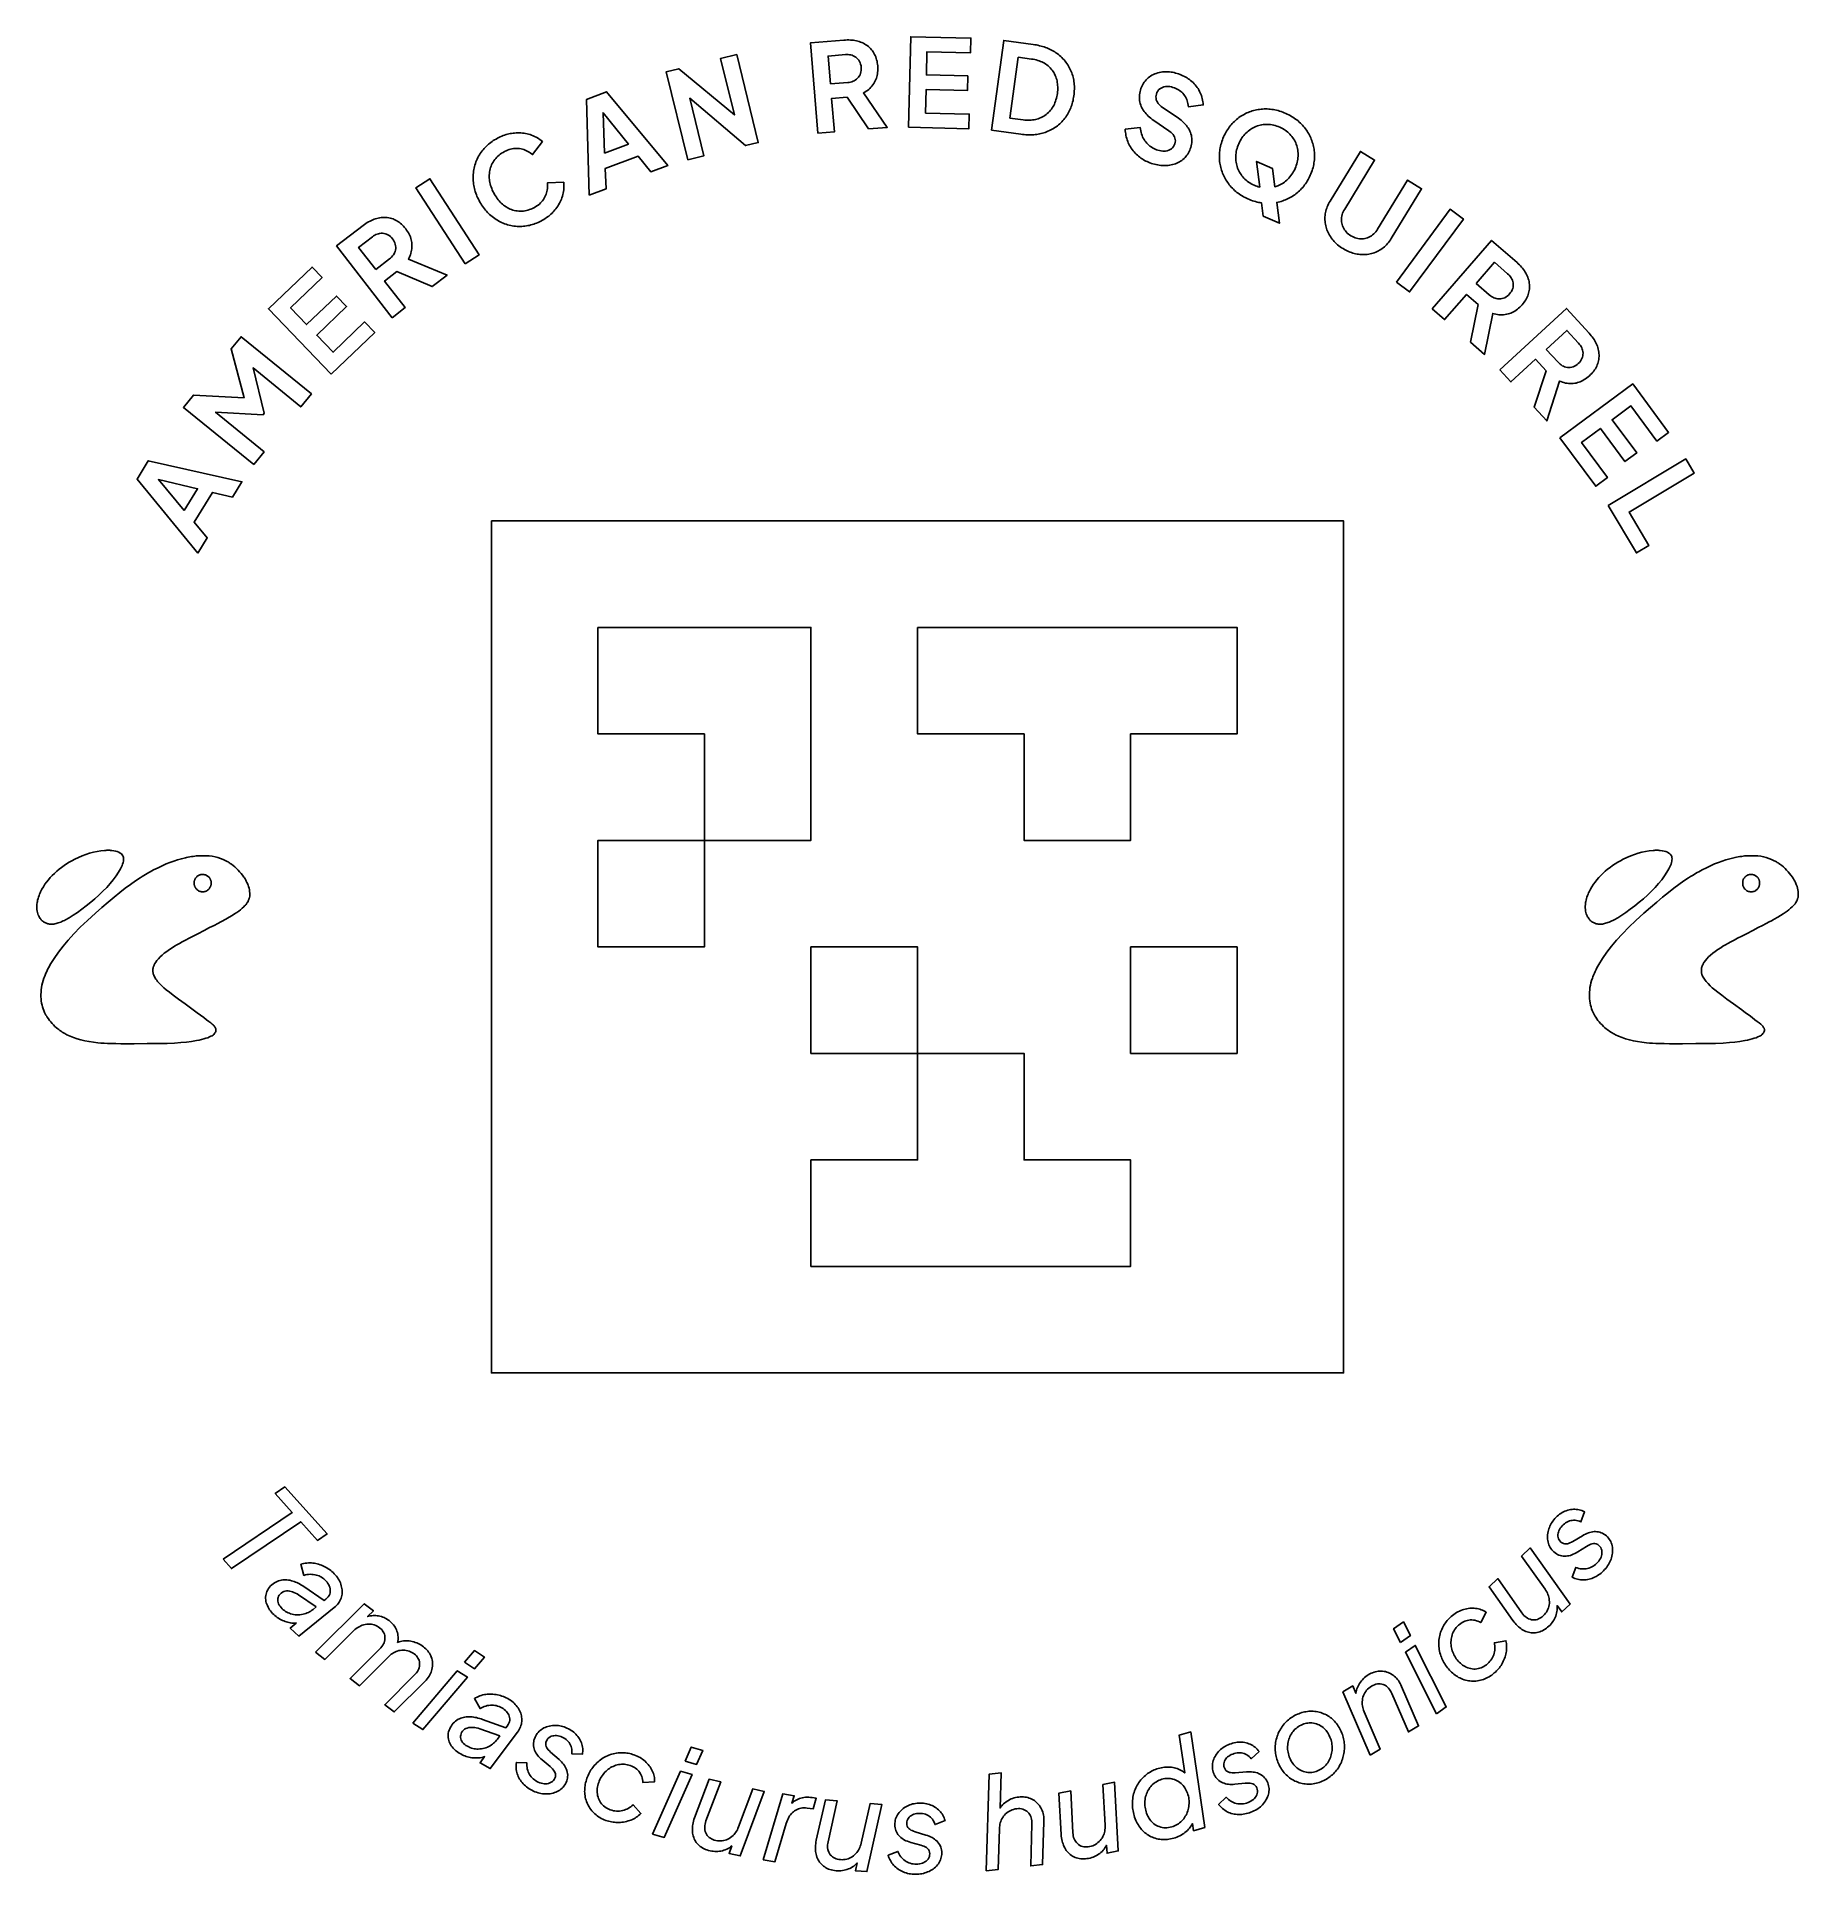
# Model space of a CAD drawing. Extents: x -21.5 to 21.5, y -22.6 to 22.2.
import ezdxf

# ---------------------------------------------------------------- set-up
doc = ezdxf.new("R2010")
doc.units = 0
for name, color, linetype in [('LOGO', 7, 'Continuous'), ('TAG', 7, 'Continuous'), ('TEXT', 7, 'Continuous')]:
    doc.layers.add(name, color=color, linetype=linetype)

msp = doc.modelspace()

# ---------------------------------------------------------------- linework, layer by layer
at = {"layer": 'LOGO'}
for points in [[(-19.844, 2.356), (-19.936, 2.346), (-20.027, 2.33), (-20.118, 2.311), (-20.209, 2.287), (-20.299, 2.257), (-20.39, 2.224), (-20.481, 2.184), (-20.574, 2.141), (-20.642, 2.105), (-20.708, 2.067), (-20.772, 2.028), (-20.834, 1.987), (-20.894, 1.943), (-20.953, 1.897), (-21.012, 1.848), (-21.069, 1.796), (-21.121, 1.745), (-21.17, 1.693), (-21.215, 1.641), (-21.259, 1.586), (-21.299, 1.53), (-21.336, 1.472), (-21.372, 1.411), (-21.405, 1.347), (-21.419, 1.319), (-21.432, 1.287), (-21.445, 1.253), (-21.457, 1.217), (-21.468, 1.182), (-21.478, 1.147), (-21.485, 1.114), (-21.491, 1.084), (-21.497, 1.041), (-21.5, 0.999), (-21.5, 0.957), (-21.497, 0.916), (-21.493, 0.878), (-21.485, 0.841), (-21.475, 0.807), (-21.463, 0.776), (-21.453, 0.757), (-21.442, 0.738), (-21.43, 0.717), (-21.416, 0.698), (-21.403, 0.68), (-21.39, 0.663), (-21.378, 0.65), (-21.367, 0.639), (-21.353, 0.628), (-21.337, 0.618), (-21.32, 0.607), (-21.302, 0.597), (-21.284, 0.588), (-21.266, 0.58), (-21.249, 0.573), (-21.232, 0.568), (-21.21, 0.563), (-21.187, 0.56), (-21.162, 0.558), (-21.135, 0.557), (-21.109, 0.559), (-21.081, 0.561), (-21.055, 0.566), (-21.029, 0.571), (-21.003, 0.578), (-20.975, 0.586), (-20.946, 0.597), (-20.915, 0.609), (-20.884, 0.621), (-20.853, 0.635), (-20.823, 0.649), (-20.796, 0.663), (-20.707, 0.713), (-20.61, 0.774), (-20.507, 0.844), (-20.399, 0.922), (-20.29, 1.005), (-20.182, 1.091), (-20.079, 1.179), (-19.982, 1.265), (-19.884, 1.36), (-19.793, 1.455), (-19.708, 1.549), (-19.632, 1.643), (-19.564, 1.734), (-19.505, 1.823), (-19.456, 1.908), (-19.418, 1.989), (-19.404, 2.024), (-19.393, 2.059), (-19.386, 2.092), (-19.382, 2.123), (-19.381, 2.153), (-19.383, 2.181), (-19.388, 2.205), (-19.397, 2.227), (-19.413, 2.252), (-19.435, 2.274), (-19.463, 2.294), (-19.495, 2.312), (-19.533, 2.327), (-19.574, 2.34), (-19.621, 2.349), (-19.671, 2.356), (-19.696, 2.358), (-19.717, 2.36), (-19.736, 2.362), (-19.754, 2.362), (-19.773, 2.362), (-19.793, 2.36), (-19.816, 2.358)], [(17.956, 2.356), (17.864, 2.346), (17.773, 2.33), (17.682, 2.311), (17.591, 2.287), (17.501, 2.257), (17.41, 2.224), (17.319, 2.184), (17.226, 2.141), (17.158, 2.105), (17.092, 2.067), (17.028, 2.028), (16.966, 1.987), (16.906, 1.943), (16.847, 1.897), (16.788, 1.848), (16.731, 1.796), (16.679, 1.745), (16.63, 1.693), (16.585, 1.641), (16.541, 1.586), (16.501, 1.53), (16.464, 1.472), (16.428, 1.411), (16.395, 1.347), (16.381, 1.319), (16.368, 1.287), (16.355, 1.253), (16.343, 1.217), (16.332, 1.182), (16.322, 1.147), (16.315, 1.114), (16.309, 1.084), (16.303, 1.041), (16.3, 0.999), (16.3, 0.957), (16.303, 0.916), (16.307, 0.878), (16.315, 0.841), (16.325, 0.807), (16.337, 0.776), (16.347, 0.757), (16.358, 0.738), (16.37, 0.717), (16.384, 0.698), (16.397, 0.68), (16.41, 0.663), (16.422, 0.65), (16.433, 0.639), (16.447, 0.628), (16.463, 0.618), (16.48, 0.607), (16.498, 0.597), (16.516, 0.588), (16.534, 0.58), (16.551, 0.573), (16.568, 0.568), (16.59, 0.563), (16.613, 0.56), (16.638, 0.558), (16.665, 0.557), (16.691, 0.559), (16.719, 0.561), (16.745, 0.566), (16.771, 0.571), (16.797, 0.578), (16.825, 0.586), (16.854, 0.597), (16.885, 0.609), (16.916, 0.621), (16.947, 0.635), (16.977, 0.649), (17.004, 0.663), (17.093, 0.713), (17.19, 0.774), (17.293, 0.844), (17.401, 0.922), (17.51, 1.005), (17.618, 1.091), (17.721, 1.179), (17.818, 1.265), (17.916, 1.36), (18.007, 1.455), (18.092, 1.549), (18.168, 1.643), (18.236, 1.734), (18.295, 1.823), (18.344, 1.908), (18.382, 1.989), (18.396, 2.024), (18.407, 2.059), (18.414, 2.092), (18.418, 2.123), (18.419, 2.153), (18.417, 2.181), (18.412, 2.205), (18.403, 2.227), (18.387, 2.252), (18.365, 2.274), (18.337, 2.294), (18.305, 2.312), (18.267, 2.327), (18.226, 2.34), (18.179, 2.349), (18.129, 2.356), (18.104, 2.358), (18.083, 2.36), (18.064, 2.362), (18.046, 2.362), (18.027, 2.362), (18.007, 2.36), (17.984, 2.358)], [(-17.582, 2.225), (-17.61, 2.222), (-17.643, 2.219), (-17.681, 2.213), (-17.722, 2.207), (-17.763, 2.2), (-17.804, 2.193), (-17.841, 2.186), (-17.872, 2.179), (-17.97, 2.155), (-18.064, 2.129), (-18.156, 2.099), (-18.248, 2.066), (-18.342, 2.027), (-18.439, 1.985), (-18.54, 1.936), (-18.646, 1.882), (-18.689, 1.859), (-18.729, 1.837), (-18.767, 1.816), (-18.805, 1.794), (-18.844, 1.77), (-18.885, 1.746), (-18.929, 1.718), (-18.976, 1.687), (-19.091, 1.611), (-19.211, 1.526), (-19.338, 1.432), (-19.47, 1.329), (-19.61, 1.216), (-19.756, 1.095), (-19.909, 0.964), (-20.069, 0.823), (-20.264, 0.646), (-20.438, 0.48), (-20.594, 0.321), (-20.734, 0.168), (-20.859, 0.019), (-20.973, -0.129), (-21.075, -0.278), (-21.17, -0.429), (-21.191, -0.466), (-21.213, -0.508), (-21.235, -0.552), (-21.256, -0.597), (-21.277, -0.641), (-21.296, -0.685), (-21.312, -0.725), (-21.326, -0.762), (-21.344, -0.819), (-21.36, -0.876), (-21.374, -0.933), (-21.384, -0.989), (-21.391, -1.046), (-21.396, -1.102), (-21.398, -1.157), (-21.397, -1.213), (-21.394, -1.267), (-21.389, -1.318), (-21.381, -1.368), (-21.371, -1.417), (-21.359, -1.464), (-21.344, -1.509), (-21.327, -1.554), (-21.307, -1.598), (-21.3, -1.613), (-21.292, -1.629), (-21.283, -1.646), (-21.275, -1.662), (-21.266, -1.678), (-21.257, -1.692), (-21.25, -1.705), (-21.243, -1.716), (-21.217, -1.754), (-21.189, -1.792), (-21.158, -1.83), (-21.125, -1.868), (-21.09, -1.904), (-21.055, -1.939), (-21.021, -1.971), (-20.986, -2), (-20.963, -2.017), (-20.936, -2.037), (-20.907, -2.057), (-20.876, -2.077), (-20.845, -2.097), (-20.815, -2.114), (-20.787, -2.131), (-20.763, -2.144), (-20.685, -2.18), (-20.601, -2.213), (-20.514, -2.243), (-20.422, -2.269), (-20.324, -2.292), (-20.223, -2.311), (-20.116, -2.327), (-20.005, -2.339), (-19.933, -2.346), (-19.857, -2.351), (-19.774, -2.355), (-19.68, -2.358), (-19.571, -2.36), (-19.445, -2.361), (-19.296, -2.362), (-19.122, -2.362), (-18.802, -2.36), (-18.536, -2.357), (-18.317, -2.353), (-18.135, -2.346), (-17.982, -2.335), (-17.848, -2.323), (-17.724, -2.306), (-17.602, -2.285), (-17.539, -2.273), (-17.479, -2.259), (-17.423, -2.245), (-17.372, -2.229), (-17.325, -2.214), (-17.284, -2.197), (-17.248, -2.181), (-17.219, -2.165), (-17.197, -2.149), (-17.179, -2.134), (-17.162, -2.116), (-17.149, -2.099), (-17.139, -2.08), (-17.131, -2.061), (-17.127, -2.042), (-17.125, -2.022), (-17.126, -2.01), (-17.13, -1.996), (-17.136, -1.98), (-17.145, -1.965), (-17.155, -1.949), (-17.167, -1.933), (-17.18, -1.918), (-17.195, -1.903), (-17.217, -1.884), (-17.252, -1.855), (-17.299, -1.819), (-17.357, -1.775), (-17.425, -1.724), (-17.502, -1.667), (-17.587, -1.604), (-17.68, -1.537), (-17.881, -1.39), (-18.041, -1.273), (-18.166, -1.18), (-18.262, -1.106), (-18.338, -1.046), (-18.398, -0.994), (-18.45, -0.945), (-18.5, -0.895), (-18.527, -0.867), (-18.55, -0.839), (-18.571, -0.813), (-18.59, -0.788), (-18.607, -0.762), (-18.621, -0.738), (-18.634, -0.712), (-18.645, -0.686), (-18.65, -0.672), (-18.655, -0.659), (-18.659, -0.647), (-18.661, -0.636), (-18.662, -0.624), (-18.664, -0.611), (-18.664, -0.595), (-18.664, -0.578), (-18.664, -0.56), (-18.664, -0.545), (-18.663, -0.531), (-18.662, -0.519), (-18.659, -0.508), (-18.656, -0.496), (-18.652, -0.482), (-18.647, -0.468), (-18.642, -0.457), (-18.637, -0.444), (-18.631, -0.432), (-18.624, -0.418), (-18.617, -0.405), (-18.61, -0.392), (-18.603, -0.38), (-18.596, -0.369), (-18.567, -0.328), (-18.531, -0.286), (-18.488, -0.242), (-18.44, -0.198), (-18.386, -0.153), (-18.327, -0.108), (-18.262, -0.063), (-18.192, -0.017), (-18.137, 0.016), (-18.079, 0.05), (-18.017, 0.086), (-17.947, 0.125), (-17.868, 0.167), (-17.78, 0.214), (-17.68, 0.266), (-17.566, 0.324), (-17.411, 0.404), (-17.279, 0.472), (-17.17, 0.527), (-17.081, 0.573), (-17.01, 0.611), (-16.955, 0.639), (-16.913, 0.661), (-16.884, 0.678), (-16.802, 0.725), (-16.731, 0.767), (-16.67, 0.806), (-16.616, 0.841), (-16.569, 0.875), (-16.527, 0.91), (-16.487, 0.945), (-16.448, 0.982), (-16.425, 1.004), (-16.407, 1.023), (-16.391, 1.04), (-16.379, 1.055), (-16.369, 1.069), (-16.36, 1.082), (-16.351, 1.098), (-16.342, 1.116), (-16.336, 1.128), (-16.33, 1.142), (-16.325, 1.155), (-16.32, 1.168), (-16.315, 1.181), (-16.311, 1.192), (-16.308, 1.203), (-16.306, 1.211), (-16.301, 1.241), (-16.3, 1.276), (-16.301, 1.314), (-16.304, 1.354), (-16.31, 1.396), (-16.318, 1.436), (-16.327, 1.474), (-16.339, 1.509), (-16.347, 1.528), (-16.358, 1.552), (-16.371, 1.578), (-16.385, 1.606), (-16.4, 1.634), (-16.416, 1.66), (-16.43, 1.685), (-16.442, 1.704), (-16.477, 1.751), (-16.511, 1.796), (-16.547, 1.838), (-16.584, 1.879), (-16.622, 1.917), (-16.662, 1.953), (-16.703, 1.988), (-16.747, 2.022), (-16.76, 2.031), (-16.776, 2.041), (-16.793, 2.052), (-16.811, 2.064), (-16.83, 2.075), (-16.848, 2.086), (-16.866, 2.095), (-16.884, 2.105), (-16.949, 2.135), (-17.014, 2.162), (-17.08, 2.184), (-17.147, 2.201), (-17.216, 2.214), (-17.289, 2.222), (-17.364, 2.228), (-17.444, 2.228), (-17.467, 2.228), (-17.489, 2.228), (-17.51, 2.228), (-17.53, 2.227), (-17.547, 2.226), (-17.563, 2.226), (-17.574, 2.226)], [(20.218, 2.225), (20.19, 2.222), (20.157, 2.219), (20.119, 2.213), (20.078, 2.207), (20.037, 2.2), (19.996, 2.193), (19.959, 2.186), (19.928, 2.179), (19.83, 2.155), (19.736, 2.129), (19.644, 2.099), (19.552, 2.066), (19.458, 2.027), (19.361, 1.985), (19.26, 1.936), (19.154, 1.882), (19.111, 1.859), (19.071, 1.837), (19.033, 1.816), (18.995, 1.794), (18.956, 1.77), (18.915, 1.746), (18.871, 1.718), (18.824, 1.687), (18.709, 1.611), (18.589, 1.526), (18.462, 1.432), (18.33, 1.329), (18.19, 1.216), (18.044, 1.095), (17.891, 0.964), (17.731, 0.823), (17.536, 0.646), (17.362, 0.48), (17.206, 0.321), (17.066, 0.168), (16.941, 0.019), (16.827, -0.129), (16.725, -0.278), (16.63, -0.429), (16.609, -0.466), (16.587, -0.508), (16.565, -0.552), (16.544, -0.597), (16.523, -0.641), (16.504, -0.685), (16.488, -0.725), (16.474, -0.762), (16.456, -0.819), (16.44, -0.876), (16.426, -0.933), (16.416, -0.989), (16.409, -1.046), (16.404, -1.102), (16.402, -1.157), (16.403, -1.213), (16.406, -1.267), (16.411, -1.318), (16.419, -1.368), (16.429, -1.417), (16.441, -1.464), (16.456, -1.509), (16.473, -1.554), (16.493, -1.598), (16.5, -1.613), (16.508, -1.629), (16.517, -1.646), (16.525, -1.662), (16.534, -1.678), (16.543, -1.692), (16.55, -1.705), (16.557, -1.716), (16.583, -1.754), (16.611, -1.792), (16.642, -1.83), (16.675, -1.868), (16.71, -1.904), (16.745, -1.939), (16.779, -1.971), (16.814, -2), (16.837, -2.017), (16.864, -2.037), (16.893, -2.057), (16.924, -2.077), (16.955, -2.097), (16.985, -2.114), (17.013, -2.131), (17.037, -2.144), (17.115, -2.18), (17.199, -2.213), (17.286, -2.243), (17.378, -2.269), (17.476, -2.292), (17.577, -2.311), (17.684, -2.327), (17.795, -2.339), (17.867, -2.346), (17.943, -2.351), (18.026, -2.355), (18.12, -2.358), (18.229, -2.36), (18.355, -2.361), (18.504, -2.362), (18.678, -2.362), (18.998, -2.36), (19.264, -2.357), (19.483, -2.353), (19.665, -2.346), (19.818, -2.335), (19.952, -2.323), (20.076, -2.306), (20.198, -2.285), (20.261, -2.273), (20.321, -2.259), (20.377, -2.245), (20.428, -2.229), (20.475, -2.214), (20.516, -2.197), (20.552, -2.181), (20.581, -2.165), (20.603, -2.149), (20.621, -2.134), (20.638, -2.116), (20.651, -2.099), (20.661, -2.08), (20.669, -2.061), (20.673, -2.042), (20.675, -2.022), (20.674, -2.01), (20.67, -1.996), (20.664, -1.98), (20.655, -1.965), (20.645, -1.949), (20.633, -1.933), (20.62, -1.918), (20.605, -1.903), (20.583, -1.884), (20.548, -1.855), (20.501, -1.819), (20.443, -1.775), (20.375, -1.724), (20.298, -1.667), (20.213, -1.604), (20.12, -1.537), (19.919, -1.39), (19.759, -1.273), (19.634, -1.18), (19.538, -1.106), (19.462, -1.046), (19.402, -0.994), (19.35, -0.945), (19.3, -0.895), (19.273, -0.867), (19.25, -0.839), (19.229, -0.813), (19.21, -0.788), (19.193, -0.762), (19.179, -0.738), (19.166, -0.712), (19.155, -0.686), (19.15, -0.672), (19.145, -0.659), (19.141, -0.647), (19.139, -0.636), (19.138, -0.624), (19.136, -0.611), (19.136, -0.595), (19.136, -0.578), (19.136, -0.56), (19.136, -0.545), (19.137, -0.531), (19.138, -0.519), (19.141, -0.508), (19.144, -0.496), (19.148, -0.482), (19.153, -0.468), (19.158, -0.457), (19.163, -0.444), (19.169, -0.432), (19.176, -0.418), (19.183, -0.405), (19.19, -0.392), (19.197, -0.38), (19.204, -0.369), (19.233, -0.328), (19.269, -0.286), (19.312, -0.242), (19.36, -0.198), (19.414, -0.153), (19.473, -0.108), (19.538, -0.063), (19.608, -0.017), (19.663, 0.016), (19.721, 0.05), (19.783, 0.086), (19.853, 0.125), (19.932, 0.167), (20.02, 0.214), (20.12, 0.266), (20.234, 0.324), (20.389, 0.404), (20.521, 0.472), (20.63, 0.527), (20.719, 0.573), (20.79, 0.611), (20.845, 0.639), (20.887, 0.661), (20.916, 0.678), (20.998, 0.725), (21.069, 0.767), (21.13, 0.806), (21.184, 0.841), (21.231, 0.875), (21.273, 0.91), (21.313, 0.945), (21.352, 0.982), (21.375, 1.004), (21.393, 1.023), (21.409, 1.04), (21.421, 1.055), (21.431, 1.069), (21.44, 1.082), (21.449, 1.098), (21.458, 1.116), (21.464, 1.128), (21.47, 1.142), (21.475, 1.155), (21.48, 1.168), (21.485, 1.181), (21.489, 1.192), (21.492, 1.203), (21.494, 1.211), (21.499, 1.241), (21.5, 1.276), (21.499, 1.314), (21.496, 1.354), (21.49, 1.396), (21.482, 1.436), (21.473, 1.474), (21.461, 1.509), (21.453, 1.528), (21.442, 1.552), (21.429, 1.578), (21.415, 1.606), (21.4, 1.634), (21.384, 1.66), (21.37, 1.685), (21.358, 1.704), (21.323, 1.751), (21.289, 1.796), (21.253, 1.838), (21.216, 1.879), (21.178, 1.917), (21.138, 1.953), (21.097, 1.988), (21.053, 2.022), (21.04, 2.031), (21.024, 2.041), (21.007, 2.052), (20.989, 2.064), (20.97, 2.075), (20.952, 2.086), (20.934, 2.095), (20.916, 2.105), (20.851, 2.135), (20.786, 2.162), (20.72, 2.184), (20.653, 2.201), (20.584, 2.214), (20.511, 2.222), (20.436, 2.228), (20.356, 2.228), (20.333, 2.228), (20.311, 2.228), (20.29, 2.228), (20.27, 2.227), (20.253, 2.226), (20.237, 2.226), (20.226, 2.226)], [(-17.396, 1.763), (-17.382, 1.758), (-17.367, 1.753), (-17.354, 1.747), (-17.34, 1.74), (-17.328, 1.732), (-17.316, 1.724), (-17.305, 1.714), (-17.295, 1.705), (-17.291, 1.7), (-17.287, 1.695), (-17.282, 1.688), (-17.278, 1.681), (-17.274, 1.672), (-17.268, 1.665), (-17.265, 1.657), (-17.261, 1.648), (-17.256, 1.637), (-17.252, 1.627), (-17.249, 1.617), (-17.246, 1.608), (-17.245, 1.598), (-17.244, 1.586), (-17.244, 1.573), (-17.244, 1.558), (-17.244, 1.542), (-17.244, 1.529), (-17.246, 1.518), (-17.247, 1.507), (-17.25, 1.498), (-17.253, 1.488), (-17.258, 1.477), (-17.264, 1.465), (-17.272, 1.449), (-17.282, 1.434), (-17.293, 1.42), (-17.305, 1.407), (-17.317, 1.395), (-17.332, 1.384), (-17.347, 1.373), (-17.363, 1.364), (-17.371, 1.36), (-17.378, 1.357), (-17.387, 1.354), (-17.395, 1.352), (-17.406, 1.351), (-17.417, 1.35), (-17.432, 1.35), (-17.449, 1.35), (-17.466, 1.35), (-17.481, 1.35), (-17.493, 1.351), (-17.503, 1.352), (-17.512, 1.354), (-17.521, 1.357), (-17.528, 1.361), (-17.536, 1.364), (-17.552, 1.374), (-17.568, 1.384), (-17.582, 1.396), (-17.596, 1.409), (-17.608, 1.423), (-17.62, 1.437), (-17.629, 1.451), (-17.637, 1.467), (-17.643, 1.478), (-17.647, 1.487), (-17.65, 1.497), (-17.652, 1.507), (-17.654, 1.517), (-17.655, 1.53), (-17.655, 1.545), (-17.655, 1.563), (-17.655, 1.58), (-17.655, 1.594), (-17.654, 1.606), (-17.653, 1.617), (-17.651, 1.625), (-17.648, 1.634), (-17.645, 1.642), (-17.641, 1.65), (-17.633, 1.664), (-17.624, 1.676), (-17.614, 1.69), (-17.604, 1.702), (-17.592, 1.714), (-17.581, 1.725), (-17.57, 1.733), (-17.559, 1.741), (-17.549, 1.747), (-17.536, 1.752), (-17.523, 1.758), (-17.509, 1.762), (-17.495, 1.766), (-17.481, 1.769), (-17.467, 1.771), (-17.455, 1.772), (-17.449, 1.772), (-17.443, 1.771), (-17.436, 1.77), (-17.429, 1.769), (-17.42, 1.768), (-17.412, 1.766), (-17.404, 1.765)], [(20.404, 1.763), (20.418, 1.758), (20.433, 1.753), (20.446, 1.747), (20.46, 1.74), (20.472, 1.732), (20.484, 1.724), (20.495, 1.714), (20.505, 1.705), (20.509, 1.7), (20.513, 1.695), (20.518, 1.688), (20.522, 1.681), (20.526, 1.672), (20.532, 1.665), (20.535, 1.657), (20.539, 1.648), (20.544, 1.637), (20.548, 1.627), (20.551, 1.617), (20.554, 1.608), (20.555, 1.598), (20.556, 1.586), (20.556, 1.573), (20.556, 1.558), (20.556, 1.542), (20.556, 1.529), (20.554, 1.518), (20.553, 1.507), (20.55, 1.498), (20.547, 1.488), (20.542, 1.477), (20.536, 1.465), (20.528, 1.449), (20.518, 1.434), (20.507, 1.42), (20.495, 1.407), (20.483, 1.395), (20.468, 1.384), (20.453, 1.373), (20.437, 1.364), (20.429, 1.36), (20.422, 1.357), (20.413, 1.354), (20.405, 1.352), (20.394, 1.351), (20.383, 1.35), (20.368, 1.35), (20.351, 1.35), (20.334, 1.35), (20.319, 1.35), (20.307, 1.351), (20.297, 1.352), (20.288, 1.354), (20.279, 1.357), (20.272, 1.361), (20.264, 1.364), (20.248, 1.374), (20.232, 1.384), (20.218, 1.396), (20.204, 1.409), (20.192, 1.423), (20.18, 1.437), (20.171, 1.451), (20.163, 1.467), (20.157, 1.478), (20.153, 1.487), (20.15, 1.497), (20.148, 1.507), (20.146, 1.517), (20.145, 1.53), (20.145, 1.545), (20.145, 1.563), (20.145, 1.58), (20.145, 1.594), (20.146, 1.606), (20.147, 1.617), (20.149, 1.625), (20.152, 1.634), (20.155, 1.642), (20.159, 1.65), (20.167, 1.664), (20.176, 1.676), (20.186, 1.69), (20.196, 1.702), (20.208, 1.714), (20.219, 1.725), (20.23, 1.733), (20.241, 1.741), (20.251, 1.747), (20.264, 1.752), (20.277, 1.758), (20.291, 1.762), (20.305, 1.766), (20.319, 1.769), (20.333, 1.771), (20.345, 1.772), (20.351, 1.772), (20.357, 1.771), (20.364, 1.77), (20.371, 1.769), (20.38, 1.768), (20.388, 1.766), (20.396, 1.765)]]:
    msp.add_lwpolyline(points, close=True, dxfattribs=at)
at = {"layer": 'TAG'}
for points in [[(-10.4, 10.4), (-10.4, -10.4), (10.4, -10.4), (10.4, 10.4)], [(-7.8, 7.8), (-2.6, 7.8), (-2.6, 2.6), (-5.2, 2.6), (-5.2, 0), (-7.8, 0), (-7.8, 2.6), (-5.2, 2.6), (-5.2, 5.2), (-7.8, 5.2)], [(0, 7.8), (7.8, 7.8), (7.8, 5.2), (5.2, 5.2), (5.2, 2.6), (2.6, 2.6), (2.6, 5.2), (0, 5.2)], [(-2.6, 0), (0, 0), (0, -2.6), (2.6, -2.6), (2.6, -5.2), (5.2, -5.2), (5.2, -7.8), (-2.6, -7.8), (-2.6, -5.2), (0, -5.2), (0, -2.6), (-2.6, -2.6)], [(5.2, 0), (7.8, 0), (7.8, -2.6), (5.2, -2.6)]]:
    msp.add_lwpolyline(points, close=True, dxfattribs=at)
at = {"layer": 'TEXT'}
for points in [[(-2.431, 19.867), (-2.615, 22.071), (-1.796, 22.139), (-1.755, 22.142), (-1.716, 22.143), (-1.677, 22.143), (-1.638, 22.142), (-1.601, 22.139), (-1.564, 22.134), (-1.528, 22.128), (-1.493, 22.121), (-1.458, 22.113), (-1.424, 22.103), (-1.391, 22.091), (-1.356, 22.077), (-1.322, 22.061), (-1.289, 22.044), (-1.258, 22.025), (-1.229, 22.004), (-1.2, 21.982), (-1.173, 21.958), (-1.148, 21.933), (-1.123, 21.906), (-1.101, 21.877), (-1.081, 21.85), (-1.063, 21.821), (-1.047, 21.791), (-1.032, 21.76), (-1.019, 21.728), (-1.007, 21.694), (-0.997, 21.659), (-0.988, 21.623), (-0.981, 21.586), (-0.976, 21.548), (-0.971, 21.508), (-0.969, 21.467), (-0.968, 21.427), (-0.97, 21.388), (-0.973, 21.35), (-0.978, 21.313), (-0.985, 21.277), (-0.993, 21.242), (-1.004, 21.208), (-1.016, 21.175), (-1.031, 21.143), (-1.047, 21.111), (-1.067, 21.078), (-1.088, 21.047), (-1.111, 21.017), (-1.136, 20.989), (-1.162, 20.962), (-1.19, 20.936), (-1.22, 20.913), (-1.251, 20.89), (-1.284, 20.87), (-1.319, 20.85), (-0.739, 20.008), (-1.194, 19.97), (-1.718, 20.745), (-2.097, 20.714), (-2.029, 19.9)], [(-0.217, 20.01), (-0.166, 22.221), (1.305, 22.188), (1.297, 21.832), (0.23, 21.856), (0.217, 21.288), (1.225, 21.265), (1.217, 20.909), (0.209, 20.931), (0.196, 20.357), (1.263, 20.333), (1.255, 19.977)], [(1.808, 19.938), (2.105, 22.13), (2.821, 22.033), (2.862, 22.027), (2.901, 22.02), (2.941, 22.012), (2.979, 22.003), (3.016, 21.994), (3.053, 21.983), (3.089, 21.972), (3.124, 21.96), (3.159, 21.947), (3.192, 21.933), (3.225, 21.918), (3.258, 21.903), (3.289, 21.886), (3.32, 21.869), (3.35, 21.85), (3.379, 21.831), (3.407, 21.811), (3.438, 21.788), (3.468, 21.763), (3.497, 21.738), (3.525, 21.712), (3.551, 21.685), (3.577, 21.657), (3.601, 21.629), (3.624, 21.599), (3.646, 21.569), (3.667, 21.538), (3.686, 21.506), (3.705, 21.474), (3.722, 21.44), (3.738, 21.406), (3.753, 21.371), (3.766, 21.338), (3.778, 21.304), (3.788, 21.269), (3.798, 21.235), (3.806, 21.199), (3.813, 21.164), (3.818, 21.127), (3.823, 21.091), (3.826, 21.054), (3.829, 21.016), (3.83, 20.978), (3.83, 20.94), (3.828, 20.901), (3.826, 20.862), (3.822, 20.822), (3.817, 20.782), (3.811, 20.742), (3.804, 20.703), (3.796, 20.665), (3.787, 20.628), (3.777, 20.591), (3.766, 20.555), (3.754, 20.519), (3.741, 20.484), (3.727, 20.45), (3.711, 20.417), (3.695, 20.385), (3.678, 20.353), (3.66, 20.322), (3.64, 20.291), (3.62, 20.262), (3.599, 20.233), (3.575, 20.203), (3.55, 20.174), (3.525, 20.146), (3.498, 20.119), (3.471, 20.094), (3.443, 20.069), (3.414, 20.046), (3.384, 20.023), (3.353, 20.002), (3.321, 19.982), (3.288, 19.963), (3.254, 19.945), (3.22, 19.929), (3.184, 19.913), (3.148, 19.899), (3.115, 19.887), (3.082, 19.876), (3.048, 19.866), (3.014, 19.858), (2.979, 19.85), (2.944, 19.843), (2.909, 19.838), (2.872, 19.833), (2.836, 19.83), (2.798, 19.828), (2.761, 19.826), (2.723, 19.826), (2.684, 19.827), (2.645, 19.829), (2.605, 19.832), (2.565, 19.836), (2.524, 19.841)], [(-5.609, 19.218), (-6.134, 21.366), (-5.829, 21.441), (-4.468, 20.313), (-4.805, 21.691), (-4.413, 21.787), (-3.887, 19.639), (-4.196, 19.563), (-5.56, 20.718), (-5.217, 19.314)], [(-2.126, 21.069), (-1.703, 21.104), (-1.668, 21.108), (-1.634, 21.115), (-1.602, 21.123), (-1.572, 21.134), (-1.544, 21.148), (-1.518, 21.163), (-1.489, 21.184), (-1.463, 21.208), (-1.44, 21.234), (-1.42, 21.262), (-1.403, 21.293), (-1.39, 21.326), (-1.38, 21.361), (-1.375, 21.397), (-1.372, 21.435), (-1.374, 21.474), (-1.379, 21.514), (-1.388, 21.552), (-1.399, 21.587), (-1.415, 21.62), (-1.433, 21.65), (-1.455, 21.677), (-1.479, 21.701), (-1.506, 21.723), (-1.535, 21.742), (-1.567, 21.758), (-1.596, 21.768), (-1.626, 21.777), (-1.657, 21.782), (-1.69, 21.786), (-1.725, 21.786), (-1.76, 21.785), (-2.183, 21.749)], [(2.256, 20.237), (2.581, 20.193), (2.621, 20.188), (2.66, 20.185), (2.699, 20.184), (2.737, 20.184), (2.774, 20.186), (2.81, 20.189), (2.846, 20.195), (2.881, 20.201), (2.915, 20.21), (2.948, 20.22), (2.98, 20.232), (3.015, 20.247), (3.048, 20.263), (3.08, 20.282), (3.111, 20.301), (3.141, 20.323), (3.169, 20.346), (3.196, 20.371), (3.222, 20.398), (3.246, 20.427), (3.27, 20.457), (3.29, 20.485), (3.308, 20.515), (3.325, 20.547), (3.341, 20.579), (3.356, 20.612), (3.369, 20.647), (3.38, 20.683), (3.391, 20.72), (3.4, 20.759), (3.407, 20.798), (3.414, 20.839), (3.418, 20.88), (3.422, 20.92), (3.423, 20.959), (3.423, 20.997), (3.421, 21.035), (3.418, 21.072), (3.413, 21.108), (3.406, 21.143), (3.398, 21.177), (3.388, 21.211), (3.376, 21.244), (3.362, 21.279), (3.345, 21.312), (3.328, 21.345), (3.308, 21.376), (3.287, 21.406), (3.264, 21.434), (3.24, 21.461), (3.214, 21.487), (3.186, 21.512), (3.157, 21.535), (3.129, 21.555), (3.099, 21.573), (3.069, 21.59), (3.037, 21.606), (3.004, 21.621), (2.97, 21.634), (2.935, 21.645), (2.899, 21.656), (2.861, 21.665), (2.822, 21.672), (2.782, 21.678), (2.458, 21.722)], [(5.746, 19.12), (5.71, 19.131), (5.675, 19.143), (5.641, 19.157), (5.608, 19.172), (5.575, 19.187), (5.543, 19.204), (5.512, 19.222), (5.482, 19.241), (5.452, 19.261), (5.424, 19.282), (5.396, 19.304), (5.367, 19.33), (5.338, 19.356), (5.312, 19.383), (5.286, 19.411), (5.262, 19.44), (5.239, 19.47), (5.218, 19.501), (5.198, 19.533), (5.179, 19.565), (5.162, 19.599), (5.146, 19.633), (5.131, 19.667), (5.118, 19.703), (5.107, 19.738), (5.097, 19.774), (5.089, 19.811), (5.082, 19.848), (5.077, 19.885), (5.073, 19.923), (5.071, 19.962), (5.435, 20.006), (5.441, 19.965), (5.448, 19.926), (5.457, 19.887), (5.468, 19.85), (5.481, 19.814), (5.496, 19.779), (5.512, 19.746), (5.531, 19.714), (5.551, 19.683), (5.573, 19.653), (5.596, 19.624), (5.621, 19.598), (5.647, 19.573), (5.675, 19.551), (5.704, 19.53), (5.734, 19.511), (5.766, 19.493), (5.799, 19.478), (5.833, 19.464), (5.869, 19.452), (5.909, 19.442), (5.948, 19.435), (5.985, 19.43), (6.021, 19.43), (6.056, 19.432), (6.097, 19.439), (6.134, 19.451), (6.169, 19.466), (6.2, 19.487), (6.227, 19.511), (6.25, 19.54), (6.268, 19.572), (6.282, 19.609), (6.291, 19.646), (6.294, 19.682), (6.292, 19.716), (6.285, 19.749), (6.273, 19.781), (6.259, 19.806), (6.241, 19.831), (6.219, 19.856), (6.194, 19.88), (6.166, 19.904), (6.133, 19.927), (5.766, 20.179), (5.729, 20.204), (5.695, 20.23), (5.663, 20.257), (5.633, 20.284), (5.605, 20.312), (5.578, 20.34), (5.554, 20.369), (5.532, 20.398), (5.511, 20.428), (5.493, 20.458), (5.477, 20.489), (5.462, 20.521), (5.449, 20.555), (5.438, 20.59), (5.429, 20.626), (5.422, 20.662), (5.418, 20.697), (5.417, 20.734), (5.417, 20.77), (5.42, 20.807), (5.426, 20.845), (5.434, 20.882), (5.444, 20.92), (5.455, 20.956), (5.469, 20.99), (5.483, 21.023), (5.5, 21.055), (5.518, 21.085), (5.537, 21.114), (5.558, 21.141), (5.58, 21.167), (5.604, 21.192), (5.63, 21.215), (5.66, 21.239), (5.691, 21.261), (5.723, 21.281), (5.757, 21.299), (5.792, 21.314), (5.828, 21.328), (5.866, 21.34), (5.905, 21.35), (5.945, 21.358), (5.979, 21.362), (6.013, 21.365), (6.047, 21.367), (6.082, 21.367), (6.118, 21.366), (6.153, 21.363), (6.189, 21.359), (6.226, 21.353), (6.262, 21.345), (6.299, 21.336), (6.337, 21.326), (6.375, 21.314), (6.411, 21.301), (6.447, 21.287), (6.481, 21.271), (6.515, 21.255), (6.548, 21.237), (6.579, 21.218), (6.61, 21.198), (6.639, 21.177), (6.668, 21.155), (6.698, 21.129), (6.727, 21.102), (6.754, 21.075), (6.78, 21.046), (6.804, 21.016), (6.827, 20.986), (6.849, 20.954), (6.869, 20.922), (6.887, 20.888), (6.904, 20.854), (6.919, 20.819), (6.932, 20.784), (6.944, 20.748), (6.953, 20.711), (6.961, 20.674), (6.968, 20.636), (6.972, 20.598), (6.975, 20.559), (6.614, 20.512), (6.61, 20.551), (6.603, 20.588), (6.595, 20.624), (6.584, 20.659), (6.571, 20.692), (6.557, 20.724), (6.54, 20.755), (6.521, 20.785), (6.5, 20.813), (6.477, 20.84), (6.452, 20.865), (6.426, 20.888), (6.399, 20.909), (6.369, 20.928), (6.339, 20.945), (6.306, 20.961), (6.272, 20.975), (6.237, 20.986), (6.198, 20.996), (6.161, 21.003), (6.125, 21.007), (6.09, 21.008), (6.056, 21.005), (6.016, 20.998), (5.978, 20.986), (5.945, 20.97), (5.914, 20.948), (5.887, 20.923), (5.864, 20.893), (5.846, 20.86), (5.832, 20.823), (5.824, 20.788), (5.821, 20.753), (5.823, 20.718), (5.83, 20.684), (5.843, 20.65), (5.857, 20.622), (5.875, 20.595), (5.896, 20.569), (5.922, 20.543), (5.951, 20.519), (5.984, 20.495), (6.336, 20.256), (6.371, 20.231), (6.404, 20.207), (6.435, 20.182), (6.464, 20.157), (6.492, 20.131), (6.518, 20.106), (6.542, 20.079), (6.564, 20.053), (6.585, 20.026), (6.604, 19.999), (6.621, 19.972), (6.637, 19.944), (6.65, 19.916), (6.664, 19.882), (6.676, 19.848), (6.685, 19.813), (6.692, 19.778), (6.696, 19.743), (6.698, 19.707), (6.697, 19.67), (6.694, 19.633), (6.689, 19.596), (6.681, 19.558), (6.67, 19.519), (6.659, 19.484), (6.645, 19.45), (6.631, 19.417), (6.614, 19.385), (6.596, 19.355), (6.576, 19.327), (6.554, 19.299), (6.531, 19.274), (6.507, 19.249), (6.48, 19.226), (6.452, 19.204), (6.424, 19.184), (6.394, 19.166), (6.363, 19.15), (6.331, 19.134), (6.298, 19.121), (6.264, 19.109), (6.228, 19.099), (6.192, 19.091), (6.155, 19.084), (6.12, 19.079), (6.085, 19.076), (6.049, 19.075), (6.013, 19.075), (5.976, 19.077), (5.939, 19.08), (5.902, 19.085), (5.864, 19.091), (5.825, 19.099), (5.786, 19.108)], [(-8.012, 18.354), (-8.079, 20.692), (-7.59, 20.877), (-6.095, 19.076), (-6.507, 18.921), (-6.821, 19.31), (-7.622, 19.008), (-7.604, 18.507)], [(-7.639, 19.383), (-7.055, 19.603), (-7.676, 20.365)], [(8.067, 18.262), (8.03, 18.279), (7.995, 18.297), (7.96, 18.315), (7.926, 18.335), (7.893, 18.355), (7.861, 18.377), (7.829, 18.399), (7.799, 18.422), (7.769, 18.446), (7.741, 18.471), (7.713, 18.497), (7.686, 18.524), (7.661, 18.552), (7.636, 18.58), (7.612, 18.609), (7.59, 18.638), (7.568, 18.668), (7.548, 18.698), (7.528, 18.729), (7.51, 18.761), (7.492, 18.793), (7.476, 18.826), (7.461, 18.859), (7.447, 18.893), (7.434, 18.927), (7.422, 18.962), (7.411, 18.997), (7.402, 19.032), (7.394, 19.067), (7.387, 19.103), (7.381, 19.139), (7.376, 19.176), (7.373, 19.213), (7.371, 19.25), (7.37, 19.287), (7.37, 19.325), (7.371, 19.362), (7.374, 19.4), (7.378, 19.438), (7.383, 19.476), (7.39, 19.513), (7.398, 19.551), (7.407, 19.588), (7.418, 19.626), (7.43, 19.663), (7.443, 19.701), (7.457, 19.738), (7.473, 19.776), (7.49, 19.812), (7.508, 19.848), (7.527, 19.883), (7.546, 19.917), (7.567, 19.95), (7.588, 19.982), (7.61, 20.014), (7.633, 20.044), (7.658, 20.073), (7.682, 20.101), (7.708, 20.128), (7.735, 20.155), (7.762, 20.18), (7.79, 20.204), (7.819, 20.228), (7.848, 20.25), (7.878, 20.271), (7.909, 20.291), (7.94, 20.31), (7.971, 20.327), (8.004, 20.344), (8.036, 20.36), (8.07, 20.374), (8.104, 20.388), (8.138, 20.4), (8.173, 20.411), (8.208, 20.421), (8.244, 20.43), (8.279, 20.438), (8.315, 20.444), (8.352, 20.449), (8.388, 20.453), (8.425, 20.456), (8.462, 20.458), (8.5, 20.458), (8.537, 20.458), (8.575, 20.456), (8.613, 20.453), (8.651, 20.448), (8.688, 20.442), (8.726, 20.435), (8.764, 20.427), (8.802, 20.417), (8.839, 20.406), (8.877, 20.394), (8.915, 20.381), (8.952, 20.366), (8.99, 20.35), (9.027, 20.333), (9.063, 20.315), (9.098, 20.297), (9.132, 20.277), (9.166, 20.256), (9.198, 20.235), (9.23, 20.212), (9.26, 20.189), (9.29, 20.165), (9.319, 20.14), (9.346, 20.114), (9.373, 20.087), (9.399, 20.059), (9.424, 20.031), (9.447, 20.002), (9.47, 19.973), (9.492, 19.943), (9.512, 19.913), (9.532, 19.882), (9.55, 19.851), (9.567, 19.819), (9.584, 19.786), (9.599, 19.753), (9.613, 19.719), (9.626, 19.685), (9.638, 19.651), (9.649, 19.616), (9.659, 19.581), (9.667, 19.546), (9.674, 19.51), (9.68, 19.475), (9.685, 19.438), (9.688, 19.402), (9.69, 19.365), (9.692, 19.328), (9.692, 19.29), (9.69, 19.253), (9.688, 19.215), (9.684, 19.178), (9.678, 19.14), (9.672, 19.103), (9.664, 19.065), (9.655, 19.028), (9.644, 18.99), (9.632, 18.953), (9.619, 18.916), (9.605, 18.878), (9.589, 18.841), (9.572, 18.804), (9.554, 18.768), (9.535, 18.733), (9.515, 18.699), (9.495, 18.666), (9.473, 18.634), (9.45, 18.603), (9.427, 18.573), (9.403, 18.543), (9.377, 18.515), (9.351, 18.488), (9.324, 18.461), (9.296, 18.436), (9.267, 18.412), (9.238, 18.389), (9.209, 18.366), (9.178, 18.345), (9.148, 18.325), (9.116, 18.307), (9.084, 18.289), (9.052, 18.272), (9.019, 18.256), (8.985, 18.242), (8.951, 18.228), (8.915, 18.215), (8.879, 18.203), (8.843, 18.193), (8.806, 18.184), (8.769, 18.176), (8.834, 17.67), (8.441, 17.844), (8.401, 18.166), (8.364, 18.172), (8.327, 18.179), (8.289, 18.187), (8.252, 18.196), (8.215, 18.207), (8.178, 18.219), (8.141, 18.232), (8.104, 18.246)], [(-9.192, 17.723), (-9.227, 17.705), (-9.262, 17.689), (-9.297, 17.674), (-9.332, 17.66), (-9.368, 17.647), (-9.403, 17.636), (-9.439, 17.626), (-9.475, 17.617), (-9.511, 17.61), (-9.547, 17.603), (-9.583, 17.599), (-9.62, 17.595), (-9.659, 17.592), (-9.698, 17.591), (-9.738, 17.592), (-9.776, 17.593), (-9.815, 17.596), (-9.853, 17.601), (-9.892, 17.607), (-9.93, 17.614), (-9.967, 17.622), (-10.005, 17.632), (-10.042, 17.644), (-10.079, 17.657), (-10.115, 17.671), (-10.151, 17.686), (-10.186, 17.703), (-10.22, 17.721), (-10.254, 17.74), (-10.288, 17.761), (-10.321, 17.783), (-10.353, 17.806), (-10.385, 17.83), (-10.416, 17.856), (-10.444, 17.881), (-10.472, 17.906), (-10.498, 17.933), (-10.524, 17.961), (-10.549, 17.99), (-10.573, 18.019), (-10.596, 18.05), (-10.619, 18.082), (-10.641, 18.115), (-10.662, 18.149), (-10.682, 18.184), (-10.702, 18.22), (-10.72, 18.256), (-10.738, 18.293), (-10.754, 18.33), (-10.768, 18.366), (-10.782, 18.403), (-10.794, 18.44), (-10.805, 18.477), (-10.815, 18.514), (-10.823, 18.551), (-10.83, 18.588), (-10.836, 18.625), (-10.841, 18.662), (-10.845, 18.702), (-10.847, 18.743), (-10.848, 18.782), (-10.847, 18.822), (-10.845, 18.861), (-10.842, 18.9), (-10.837, 18.939), (-10.831, 18.977), (-10.824, 19.015), (-10.815, 19.053), (-10.804, 19.09), (-10.792, 19.128), (-10.779, 19.164), (-10.765, 19.2), (-10.749, 19.235), (-10.733, 19.27), (-10.714, 19.303), (-10.695, 19.337), (-10.674, 19.37), (-10.652, 19.402), (-10.629, 19.433), (-10.604, 19.464), (-10.58, 19.492), (-10.556, 19.519), (-10.53, 19.545), (-10.503, 19.57), (-10.476, 19.595), (-10.447, 19.619), (-10.417, 19.642), (-10.386, 19.664), (-10.355, 19.685), (-10.322, 19.705), (-10.288, 19.725), (-10.253, 19.744), (-10.218, 19.762), (-10.184, 19.778), (-10.149, 19.793), (-10.114, 19.807), (-10.08, 19.82), (-10.045, 19.831), (-10.011, 19.841), (-9.976, 19.849), (-9.942, 19.857), (-9.908, 19.863), (-9.874, 19.867), (-9.84, 19.871), (-9.799, 19.874), (-9.759, 19.875), (-9.719, 19.874), (-9.681, 19.873), (-9.642, 19.869), (-9.604, 19.865), (-9.567, 19.859), (-9.53, 19.851), (-9.494, 19.842), (-9.458, 19.832), (-9.419, 19.819), (-9.382, 19.804), (-9.346, 19.788), (-9.311, 19.771), (-9.278, 19.752), (-9.246, 19.732), (-9.216, 19.71), (-9.186, 19.687), (-9.158, 19.663), (-9.398, 19.343), (-9.425, 19.366), (-9.454, 19.387), (-9.483, 19.407), (-9.513, 19.424), (-9.544, 19.44), (-9.576, 19.454), (-9.609, 19.465), (-9.643, 19.475), (-9.678, 19.484), (-9.714, 19.49), (-9.75, 19.494), (-9.787, 19.496), (-9.824, 19.495), (-9.86, 19.491), (-9.897, 19.486), (-9.934, 19.477), (-9.971, 19.466), (-10.008, 19.453), (-10.045, 19.437), (-10.083, 19.419), (-10.118, 19.399), (-10.153, 19.378), (-10.185, 19.355), (-10.215, 19.331), (-10.244, 19.306), (-10.271, 19.28), (-10.297, 19.252), (-10.32, 19.223), (-10.342, 19.193), (-10.362, 19.162), (-10.38, 19.129), (-10.396, 19.096), (-10.41, 19.062), (-10.422, 19.028), (-10.432, 18.993), (-10.44, 18.957), (-10.447, 18.92), (-10.451, 18.883), (-10.454, 18.845), (-10.454, 18.807), (-10.453, 18.772), (-10.45, 18.736), (-10.445, 18.7), (-10.438, 18.664), (-10.43, 18.628), (-10.42, 18.592), (-10.408, 18.556), (-10.395, 18.519), (-10.379, 18.482), (-10.363, 18.445), (-10.344, 18.408), (-10.324, 18.372), (-10.303, 18.337), (-10.281, 18.303), (-10.259, 18.271), (-10.236, 18.241), (-10.211, 18.212), (-10.186, 18.185), (-10.16, 18.159), (-10.134, 18.134), (-10.106, 18.111), (-10.078, 18.09), (-10.045, 18.068), (-10.013, 18.049), (-9.98, 18.031), (-9.946, 18.015), (-9.912, 18.002), (-9.877, 17.99), (-9.842, 17.981), (-9.806, 17.973), (-9.769, 17.968), (-9.733, 17.964), (-9.695, 17.963), (-9.658, 17.963), (-9.621, 17.966), (-9.584, 17.971), (-9.547, 17.979), (-9.51, 17.988), (-9.473, 18), (-9.436, 18.014), (-9.399, 18.03), (-9.363, 18.048), (-9.326, 18.068), (-9.292, 18.09), (-9.26, 18.113), (-9.23, 18.137), (-9.202, 18.163), (-9.177, 18.19), (-9.153, 18.218), (-9.131, 18.248), (-9.112, 18.279), (-9.095, 18.311), (-9.08, 18.344), (-9.066, 18.377), (-9.055, 18.411), (-9.046, 18.445), (-9.039, 18.479), (-9.035, 18.513), (-9.032, 18.548), (-9.031, 18.583), (-9.033, 18.618), (-9.036, 18.654), (-8.637, 18.67), (-8.633, 18.633), (-8.63, 18.596), (-8.63, 18.559), (-8.631, 18.521), (-8.635, 18.483), (-8.64, 18.445), (-8.648, 18.406), (-8.657, 18.367), (-8.668, 18.328), (-8.68, 18.292), (-8.693, 18.258), (-8.708, 18.223), (-8.724, 18.189), (-8.742, 18.155), (-8.761, 18.122), (-8.781, 18.088), (-8.804, 18.056), (-8.827, 18.024), (-8.852, 17.992), (-8.875, 17.965), (-8.898, 17.94), (-8.922, 17.915), (-8.948, 17.891), (-8.974, 17.868), (-9.002, 17.845), (-9.031, 17.823), (-9.061, 17.802), (-9.092, 17.781), (-9.124, 17.761), (-9.157, 17.742)], [(8.216, 18.599), (8.25, 18.584), (8.284, 18.572), (8.319, 18.56), (8.354, 18.551), (8.276, 19.176), (8.662, 19.005), (8.72, 18.558), (8.746, 18.564), (8.772, 18.572), (8.796, 18.582), (8.83, 18.597), (8.863, 18.612), (8.895, 18.63), (8.926, 18.649), (8.956, 18.67), (8.985, 18.693), (9.014, 18.718), (9.041, 18.744), (9.067, 18.771), (9.092, 18.801), (9.116, 18.831), (9.139, 18.863), (9.16, 18.896), (9.18, 18.931), (9.199, 18.967), (9.216, 19.004), (9.232, 19.042), (9.246, 19.08), (9.258, 19.118), (9.268, 19.156), (9.276, 19.194), (9.283, 19.232), (9.287, 19.269), (9.29, 19.307), (9.291, 19.345), (9.29, 19.382), (9.287, 19.419), (9.282, 19.455), (9.276, 19.491), (9.268, 19.526), (9.258, 19.562), (9.246, 19.596), (9.232, 19.63), (9.217, 19.663), (9.2, 19.695), (9.182, 19.726), (9.162, 19.756), (9.14, 19.785), (9.117, 19.814), (9.092, 19.841), (9.066, 19.867), (9.038, 19.892), (9.009, 19.915), (8.979, 19.937), (8.947, 19.958), (8.913, 19.978), (8.879, 19.996), (8.842, 20.013), (8.805, 20.028), (8.768, 20.042), (8.731, 20.053), (8.694, 20.063), (8.657, 20.071), (8.62, 20.076), (8.583, 20.08), (8.547, 20.082), (8.51, 20.082), (8.473, 20.08), (8.437, 20.076), (8.402, 20.071), (8.366, 20.064), (8.331, 20.054), (8.297, 20.043), (8.263, 20.03), (8.229, 20.016), (8.196, 20), (8.164, 19.982), (8.133, 19.963), (8.103, 19.942), (8.074, 19.919), (8.045, 19.895), (8.018, 19.869), (7.991, 19.842), (7.966, 19.813), (7.942, 19.783), (7.919, 19.752), (7.898, 19.719), (7.878, 19.684), (7.859, 19.648), (7.842, 19.611), (7.826, 19.573), (7.812, 19.535), (7.8, 19.497), (7.79, 19.459), (7.782, 19.42), (7.776, 19.382), (7.771, 19.344), (7.769, 19.306), (7.768, 19.268), (7.769, 19.23), (7.772, 19.193), (7.777, 19.157), (7.784, 19.121), (7.792, 19.085), (7.802, 19.051), (7.814, 19.016), (7.828, 18.983), (7.843, 18.95), (7.86, 18.918), (7.879, 18.887), (7.899, 18.857), (7.92, 18.827), (7.943, 18.799), (7.968, 18.772), (7.994, 18.745), (8.021, 18.72), (8.05, 18.697), (8.081, 18.674), (8.112, 18.653), (8.145, 18.634), (8.18, 18.616)], [(10.39, 17.048), (10.354, 17.07), (10.32, 17.094), (10.287, 17.118), (10.256, 17.143), (10.227, 17.169), (10.198, 17.196), (10.171, 17.224), (10.146, 17.252), (10.122, 17.281), (10.099, 17.312), (10.078, 17.343), (10.059, 17.375), (10.041, 17.407), (10.024, 17.44), (10.009, 17.473), (9.996, 17.507), (9.984, 17.541), (9.974, 17.575), (9.965, 17.609), (9.958, 17.644), (9.953, 17.679), (9.949, 17.715), (9.947, 17.751), (9.946, 17.787), (9.947, 17.823), (9.95, 17.859), (9.954, 17.895), (9.96, 17.93), (9.968, 17.966), (9.978, 18.001), (9.989, 18.036), (10.002, 18.07), (10.016, 18.105), (10.033, 18.139), (10.051, 18.173), (10.071, 18.207), (10.811, 19.423), (11.157, 19.212), (10.428, 18.016), (10.408, 17.982), (10.392, 17.948), (10.378, 17.913), (10.367, 17.879), (10.359, 17.844), (10.354, 17.809), (10.351, 17.773), (10.351, 17.738), (10.353, 17.703), (10.359, 17.669), (10.366, 17.636), (10.377, 17.603), (10.39, 17.572), (10.405, 17.54), (10.423, 17.51), (10.444, 17.482), (10.466, 17.455), (10.491, 17.429), (10.519, 17.405), (10.549, 17.383), (10.581, 17.362), (10.615, 17.342), (10.649, 17.326), (10.683, 17.313), (10.717, 17.302), (10.752, 17.294), (10.787, 17.289), (10.821, 17.287), (10.856, 17.287), (10.89, 17.291), (10.923, 17.296), (10.956, 17.305), (10.989, 17.316), (11.021, 17.33), (11.052, 17.346), (11.082, 17.364), (11.111, 17.386), (11.138, 17.409), (11.164, 17.434), (11.188, 17.462), (11.211, 17.493), (11.232, 17.525), (11.962, 18.722), (12.307, 18.511), (11.566, 17.296), (11.545, 17.263), (11.523, 17.231), (11.5, 17.201), (11.476, 17.172), (11.451, 17.144), (11.425, 17.118), (11.398, 17.094), (11.371, 17.071), (11.342, 17.049), (11.312, 17.029), (11.281, 17.01), (11.25, 16.992), (11.217, 16.976), (11.185, 16.962), (11.151, 16.949), (11.118, 16.938), (11.083, 16.928), (11.049, 16.92), (11.014, 16.913), (10.978, 16.908), (10.943, 16.905), (10.906, 16.903), (10.869, 16.902), (10.832, 16.903), (10.798, 16.906), (10.763, 16.91), (10.729, 16.915), (10.695, 16.922), (10.66, 16.93), (10.626, 16.94), (10.592, 16.951), (10.558, 16.964), (10.524, 16.978), (10.491, 16.993), (10.457, 17.01), (10.423, 17.028)], [(-11.041, 16.677), (-12.244, 18.534), (-11.904, 18.754), (-10.702, 16.897)], [(11.689, 16.23), (12.999, 18.012), (13.325, 17.772), (12.014, 15.99)], [(-12.828, 15.363), (-14.18, 17.114), (-13.529, 17.616), (-13.496, 17.641), (-13.464, 17.663), (-13.431, 17.684), (-13.398, 17.704), (-13.365, 17.722), (-13.331, 17.738), (-13.298, 17.753), (-13.265, 17.766), (-13.231, 17.777), (-13.197, 17.787), (-13.163, 17.796), (-13.126, 17.803), (-13.089, 17.808), (-13.052, 17.811), (-13.015, 17.812), (-12.979, 17.811), (-12.943, 17.808), (-12.908, 17.802), (-12.872, 17.795), (-12.837, 17.785), (-12.803, 17.774), (-12.772, 17.761), (-12.741, 17.747), (-12.711, 17.731), (-12.682, 17.713), (-12.653, 17.693), (-12.625, 17.671), (-12.598, 17.647), (-12.571, 17.622), (-12.545, 17.594), (-12.519, 17.565), (-12.494, 17.534), (-12.47, 17.501), (-12.447, 17.468), (-12.427, 17.434), (-12.409, 17.401), (-12.393, 17.367), (-12.379, 17.333), (-12.368, 17.299), (-12.358, 17.264), (-12.351, 17.23), (-12.345, 17.195), (-12.342, 17.16), (-12.341, 17.121), (-12.342, 17.083), (-12.345, 17.046), (-12.35, 17.008), (-12.358, 16.972), (-12.367, 16.935), (-12.379, 16.899), (-12.393, 16.863), (-12.41, 16.828), (-12.428, 16.793), (-11.484, 16.401), (-11.846, 16.121), (-12.707, 16.488), (-13.008, 16.256), (-12.509, 15.61)], [(-13.225, 16.538), (-12.889, 16.797), (-12.862, 16.82), (-12.837, 16.844), (-12.815, 16.869), (-12.795, 16.894), (-12.779, 16.92), (-12.765, 16.948), (-12.752, 16.981), (-12.743, 17.015), (-12.738, 17.049), (-12.737, 17.084), (-12.74, 17.119), (-12.747, 17.154), (-12.757, 17.188), (-12.772, 17.222), (-12.791, 17.255), (-12.814, 17.287), (-12.84, 17.318), (-12.867, 17.345), (-12.896, 17.368), (-12.927, 17.387), (-12.959, 17.402), (-12.991, 17.413), (-13.025, 17.421), (-13.059, 17.424), (-13.094, 17.424), (-13.13, 17.42), (-13.16, 17.414), (-13.189, 17.404), (-13.219, 17.392), (-13.248, 17.377), (-13.277, 17.359), (-13.307, 17.338), (-13.643, 17.079)], [(12.563, 15.581), (14.016, 17.248), (14.636, 16.708), (14.666, 16.681), (14.695, 16.653), (14.722, 16.625), (14.747, 16.597), (14.771, 16.568), (14.794, 16.538), (14.815, 16.508), (14.834, 16.478), (14.852, 16.447), (14.868, 16.416), (14.883, 16.384), (14.898, 16.349), (14.91, 16.314), (14.92, 16.278), (14.928, 16.243), (14.934, 16.207), (14.938, 16.171), (14.94, 16.135), (14.939, 16.099), (14.937, 16.063), (14.932, 16.027), (14.926, 15.994), (14.918, 15.961), (14.908, 15.929), (14.896, 15.896), (14.882, 15.864), (14.866, 15.832), (14.848, 15.801), (14.828, 15.77), (14.806, 15.738), (14.783, 15.708), (14.757, 15.677), (14.729, 15.647), (14.701, 15.618), (14.672, 15.592), (14.643, 15.568), (14.613, 15.546), (14.582, 15.525), (14.551, 15.507), (14.519, 15.491), (14.487, 15.477), (14.454, 15.465), (14.42, 15.455), (14.382, 15.446), (14.345, 15.44), (14.307, 15.435), (14.27, 15.433), (14.232, 15.433), (14.194, 15.436), (14.157, 15.441), (14.119, 15.447), (14.081, 15.457), (14.043, 15.468), (13.843, 14.465), (13.498, 14.766), (13.69, 15.682), (13.403, 15.931), (12.867, 15.316)], [(-14.314, 13.984), (-15.843, 15.582), (-14.78, 16.6), (-14.534, 16.343), (-15.305, 15.605), (-14.912, 15.194), (-14.183, 15.891), (-13.937, 15.633), (-14.665, 14.936), (-14.268, 14.521), (-13.497, 15.259), (-13.251, 15.002)], [(13.637, 16.2), (13.958, 15.921), (13.985, 15.898), (14.013, 15.879), (14.042, 15.862), (14.071, 15.848), (14.1, 15.837), (14.129, 15.829), (14.164, 15.822), (14.199, 15.82), (14.234, 15.822), (14.268, 15.828), (14.302, 15.837), (14.335, 15.851), (14.367, 15.868), (14.397, 15.889), (14.425, 15.914), (14.453, 15.942), (14.478, 15.974), (14.499, 16.006), (14.516, 16.039), (14.529, 16.073), (14.537, 16.107), (14.542, 16.141), (14.542, 16.176), (14.539, 16.21), (14.532, 16.244), (14.521, 16.278), (14.509, 16.306), (14.494, 16.334), (14.476, 16.36), (14.456, 16.386), (14.432, 16.411), (14.406, 16.436), (14.086, 16.715)], [(14.212, 14.093), (15.841, 15.589), (16.397, 14.984), (16.424, 14.953), (16.449, 14.923), (16.473, 14.892), (16.495, 14.861), (16.516, 14.829), (16.535, 14.797), (16.553, 14.765), (16.569, 14.733), (16.583, 14.7), (16.596, 14.667), (16.607, 14.634), (16.617, 14.598), (16.626, 14.561), (16.632, 14.525), (16.636, 14.489), (16.638, 14.453), (16.638, 14.417), (16.635, 14.381), (16.631, 14.345), (16.624, 14.309), (16.616, 14.274), (16.606, 14.242), (16.594, 14.21), (16.581, 14.179), (16.565, 14.148), (16.548, 14.118), (16.528, 14.088), (16.507, 14.058), (16.484, 14.03), (16.459, 14.001), (16.432, 13.973), (16.403, 13.945), (16.372, 13.918), (16.341, 13.893), (16.31, 13.87), (16.278, 13.85), (16.245, 13.831), (16.213, 13.814), (16.18, 13.8), (16.146, 13.787), (16.112, 13.777), (16.078, 13.768), (16.043, 13.762), (16.005, 13.758), (15.967, 13.755), (15.929, 13.755), (15.892, 13.757), (15.855, 13.761), (15.817, 13.768), (15.78, 13.777), (15.744, 13.788), (15.707, 13.801), (15.671, 13.817), (15.36, 12.842), (15.051, 13.179), (15.343, 14.068), (15.086, 14.348), (14.485, 13.796)], [(-16.204, 11.775), (-17.919, 13.173), (-17.675, 13.472), (-16.438, 13.41), (-16.756, 14.6), (-16.512, 14.899), (-14.797, 13.501), (-15.054, 13.186), (-16.219, 14.135), (-15.946, 13.032), (-15.976, 12.995), (-17.134, 13.054), (-15.949, 12.088)], [(15.348, 14.589), (15.636, 14.276), (15.661, 14.251), (15.686, 14.228), (15.713, 14.208), (15.74, 14.191), (15.767, 14.177), (15.796, 14.166), (15.83, 14.156), (15.865, 14.15), (15.899, 14.147), (15.934, 14.149), (15.969, 14.155), (16.003, 14.165), (16.036, 14.178), (16.069, 14.196), (16.1, 14.217), (16.13, 14.243), (16.159, 14.271), (16.183, 14.301), (16.204, 14.332), (16.22, 14.364), (16.232, 14.397), (16.241, 14.431), (16.245, 14.465), (16.246, 14.499), (16.242, 14.534), (16.235, 14.569), (16.226, 14.598), (16.215, 14.627), (16.2, 14.656), (16.182, 14.684), (16.162, 14.711), (16.139, 14.738), (15.851, 15.051)], [(15.682, 12.431), (17.46, 13.746), (18.335, 12.563), (18.049, 12.351), (17.414, 13.209), (16.957, 12.871), (17.556, 12.061), (17.27, 11.849), (16.671, 12.659), (16.209, 12.318), (16.843, 11.459), (16.557, 11.248)], [(-17.567, 9.614), (-19.051, 11.424), (-18.777, 11.869), (-16.493, 11.359), (-16.724, 10.984), (-17.211, 11.099), (-17.659, 10.371), (-17.339, 9.986)], [(16.856, 10.781), (18.753, 11.917), (18.961, 11.57), (17.369, 10.617), (17.855, 9.805), (17.549, 9.622)], [(-17.902, 10.657), (-17.575, 11.188), (-18.532, 11.411)], [(-16.952, -14.949), (-15.261, -13.804), (-15.679, -13.341), (-15.447, -13.183), (-14.413, -14.329), (-14.644, -14.487), (-15.057, -14.03), (-16.748, -15.175)], [(16.774, -15.201), (16.746, -15.231), (16.717, -15.259), (16.688, -15.285), (16.658, -15.309), (16.627, -15.331), (16.595, -15.351), (16.563, -15.37), (16.529, -15.387), (16.496, -15.402), (16.462, -15.415), (16.427, -15.426), (16.393, -15.435), (16.358, -15.442), (16.323, -15.447), (16.288, -15.45), (16.253, -15.451), (16.218, -15.45), (16.183, -15.447), (16.148, -15.442), (16.114, -15.435), (16.081, -15.426), (16.047, -15.415), (16.015, -15.402), (15.982, -15.387), (16.07, -15.146), (16.107, -15.159), (16.143, -15.169), (16.179, -15.177), (16.215, -15.181), (16.251, -15.183), (16.286, -15.182), (16.322, -15.178), (16.357, -15.171), (16.392, -15.162), (16.426, -15.15), (16.458, -15.135), (16.49, -15.118), (16.52, -15.098), (16.549, -15.075), (16.577, -15.05), (16.604, -15.022), (16.63, -14.991), (16.652, -14.959), (16.671, -14.928), (16.686, -14.895), (16.697, -14.863), (16.705, -14.83), (16.708, -14.797), (16.708, -14.76), (16.703, -14.725), (16.693, -14.692), (16.678, -14.662), (16.659, -14.634), (16.634, -14.608), (16.604, -14.585), (16.571, -14.57), (16.536, -14.563), (16.499, -14.564), (16.468, -14.57), (16.436, -14.579), (16.403, -14.593), (16.368, -14.611), (16.332, -14.633), (16.117, -14.768), (16.081, -14.79), (16.044, -14.809), (16.008, -14.826), (15.973, -14.841), (15.938, -14.852), (15.903, -14.861), (15.869, -14.867), (15.835, -14.871), (15.801, -14.872), (15.764, -14.87), (15.728, -14.865), (15.693, -14.856), (15.659, -14.844), (15.627, -14.83), (15.595, -14.811), (15.565, -14.79), (15.535, -14.766), (15.509, -14.74), (15.485, -14.714), (15.464, -14.686), (15.445, -14.657), (15.428, -14.626), (15.414, -14.594), (15.402, -14.561), (15.393, -14.527), (15.386, -14.491), (15.381, -14.456), (15.378, -14.42), (15.378, -14.383), (15.381, -14.347), (15.385, -14.31), (15.392, -14.272), (15.402, -14.235), (15.412, -14.201), (15.424, -14.169), (15.438, -14.137), (15.453, -14.105), (15.471, -14.074), (15.49, -14.044), (15.511, -14.014), (15.534, -13.985), (15.558, -13.956), (15.586, -13.926), (15.615, -13.899), (15.645, -13.873), (15.675, -13.85), (15.706, -13.828), (15.738, -13.809), (15.77, -13.791), (15.803, -13.776), (15.837, -13.763), (15.872, -13.751), (15.907, -13.742), (15.943, -13.735), (15.978, -13.73), (16.013, -13.728), (16.048, -13.728), (16.082, -13.73), (16.116, -13.734), (16.15, -13.741), (16.184, -13.75), (16.217, -13.761), (16.251, -13.774), (16.284, -13.79), (16.193, -14.034), (16.157, -14.019), (16.121, -14.008), (16.086, -14), (16.051, -13.996), (16.016, -13.995), (15.981, -13.998), (15.947, -14.004), (15.913, -14.013), (15.881, -14.026), (15.849, -14.041), (15.819, -14.06), (15.79, -14.081), (15.762, -14.106), (15.735, -14.133), (15.711, -14.163), (15.689, -14.192), (15.672, -14.222), (15.657, -14.252), (15.647, -14.283), (15.639, -14.314), (15.635, -14.345), (15.635, -14.381), (15.639, -14.414), (15.649, -14.445), (15.663, -14.474), (15.682, -14.501), (15.706, -14.526), (15.736, -14.549), (15.768, -14.564), (15.801, -14.573), (15.836, -14.574), (15.865, -14.57), (15.895, -14.562), (15.927, -14.55), (15.961, -14.534), (15.995, -14.514), (16.232, -14.372), (16.269, -14.351), (16.305, -14.332), (16.341, -14.316), (16.377, -14.302), (16.412, -14.291), (16.447, -14.283), (16.482, -14.277), (16.516, -14.273), (16.549, -14.272), (16.587, -14.274), (16.623, -14.279), (16.658, -14.287), (16.692, -14.299), (16.725, -14.314), (16.756, -14.332), (16.787, -14.353), (16.817, -14.378), (16.843, -14.403), (16.866, -14.429), (16.887, -14.457), (16.906, -14.486), (16.922, -14.517), (16.936, -14.548), (16.947, -14.582), (16.956, -14.616), (16.963, -14.651), (16.967, -14.687), (16.969, -14.723), (16.968, -14.76), (16.965, -14.797), (16.96, -14.835), (16.952, -14.873), (16.942, -14.911), (16.931, -14.945), (16.918, -14.979), (16.903, -15.012), (16.886, -15.045), (16.867, -15.077), (16.847, -15.109), (16.824, -15.14), (16.8, -15.171)], [(15.413, -16.581), (15.382, -16.608), (15.352, -16.632), (15.321, -16.655), (15.289, -16.674), (15.257, -16.692), (15.224, -16.706), (15.19, -16.719), (15.157, -16.729), (15.122, -16.736), (15.088, -16.741), (15.053, -16.744), (15.019, -16.744), (14.984, -16.742), (14.95, -16.737), (14.916, -16.729), (14.882, -16.719), (14.848, -16.707), (14.814, -16.692), (14.784, -16.676), (14.755, -16.658), (14.726, -16.639), (14.697, -16.617), (14.669, -16.593), (14.641, -16.568), (14.614, -16.54), (14.588, -16.51), (14.562, -16.479), (14.536, -16.445), (13.952, -15.62), (14.163, -15.421), (14.754, -16.256), (14.779, -16.288), (14.804, -16.317), (14.831, -16.342), (14.859, -16.364), (14.888, -16.383), (14.918, -16.399), (14.954, -16.413), (14.991, -16.423), (15.027, -16.427), (15.064, -16.427), (15.102, -16.422), (15.132, -16.415), (15.163, -16.403), (15.193, -16.389), (15.222, -16.371), (15.251, -16.349), (15.28, -16.324), (15.308, -16.295), (15.333, -16.266), (15.354, -16.235), (15.373, -16.203), (15.389, -16.169), (15.402, -16.134), (15.412, -16.098), (15.419, -16.061), (15.424, -16.024), (15.425, -15.986), (15.423, -15.947), (15.418, -15.908), (15.412, -15.875), (15.403, -15.841), (15.391, -15.808), (15.377, -15.775), (15.361, -15.743), (15.342, -15.71), (15.32, -15.678), (14.747, -14.87), (14.955, -14.672), (15.93, -16.041), (15.726, -16.234), (15.612, -16.078), (15.615, -16.115), (15.615, -16.152), (15.613, -16.188), (15.608, -16.225), (15.601, -16.261), (15.591, -16.298), (15.579, -16.333), (15.566, -16.367), (15.55, -16.4), (15.532, -16.433), (15.512, -16.464), (15.49, -16.495), (15.466, -16.524), (15.441, -16.553)], [(-15.713, -16.297), (-15.742, -16.269), (-15.768, -16.239), (-15.793, -16.209), (-15.815, -16.178), (-15.836, -16.146), (-15.854, -16.113), (-15.871, -16.079), (-15.885, -16.044), (-15.896, -16.009), (-15.904, -15.975), (-15.91, -15.94), (-15.912, -15.905), (-15.912, -15.869), (-15.909, -15.834), (-15.903, -15.799), (-15.894, -15.765), (-15.88, -15.731), (-15.863, -15.697), (-15.843, -15.664), (-15.819, -15.632), (-15.791, -15.6), (-15.762, -15.572), (-15.731, -15.546), (-15.7, -15.523), (-15.667, -15.504), (-15.633, -15.487), (-15.598, -15.473), (-15.561, -15.462), (-15.528, -15.456), (-15.495, -15.451), (-15.461, -15.448), (-15.427, -15.448), (-15.392, -15.45), (-15.356, -15.454), (-15.32, -15.461), (-15.284, -15.47), (-15.251, -15.479), (-15.218, -15.49), (-15.185, -15.503), (-15.152, -15.517), (-15.118, -15.533), (-15.085, -15.551), (-15.052, -15.57), (-15.018, -15.591), (-14.984, -15.614), (-14.485, -15.953), (-14.445, -15.919), (-14.412, -15.891), (-14.385, -15.862), (-14.364, -15.831), (-14.348, -15.799), (-14.339, -15.766), (-14.335, -15.732), (-14.334, -15.699), (-14.338, -15.666), (-14.346, -15.632), (-14.358, -15.6), (-14.373, -15.568), (-14.391, -15.537), (-14.412, -15.508), (-14.435, -15.48), (-14.461, -15.454), (-14.489, -15.429), (-14.518, -15.407), (-14.547, -15.387), (-14.578, -15.37), (-14.61, -15.355), (-14.642, -15.343), (-14.676, -15.333), (-14.71, -15.325), (-14.75, -15.319), (-14.789, -15.316), (-14.827, -15.315), (-14.866, -15.318), (-14.903, -15.322), (-14.94, -15.33), (-14.977, -15.34), (-15.053, -15.07), (-15.017, -15.059), (-14.981, -15.05), (-14.945, -15.044), (-14.907, -15.039), (-14.869, -15.037), (-14.831, -15.036), (-14.792, -15.038), (-14.757, -15.041), (-14.723, -15.046), (-14.688, -15.052), (-14.654, -15.06), (-14.62, -15.069), (-14.585, -15.08), (-14.551, -15.092), (-14.517, -15.106), (-14.483, -15.122), (-14.45, -15.139), (-14.417, -15.158), (-14.385, -15.178), (-14.354, -15.199), (-14.324, -15.223), (-14.294, -15.247), (-14.265, -15.274), (-14.236, -15.302), (-14.209, -15.332), (-14.184, -15.362), (-14.161, -15.392), (-14.14, -15.424), (-14.121, -15.456), (-14.104, -15.489), (-14.089, -15.523), (-14.076, -15.557), (-14.066, -15.592), (-14.057, -15.627), (-14.051, -15.661), (-14.047, -15.696), (-14.045, -15.73), (-14.046, -15.764), (-14.048, -15.798), (-14.054, -15.831), (-14.061, -15.865), (-14.071, -15.898), (-14.083, -15.93), (-14.098, -15.961), (-14.115, -15.992), (-14.135, -16.021), (-14.157, -16.049), (-14.182, -16.077), (-14.21, -16.103), (-14.24, -16.129), (-15.104, -16.821), (-15.311, -16.626), (-15.164, -16.506), (-15.2, -16.507), (-15.236, -16.507), (-15.273, -16.504), (-15.306, -16.5), (-15.34, -16.493), (-15.373, -16.486), (-15.406, -16.476), (-15.439, -16.465), (-15.472, -16.453), (-15.504, -16.439), (-15.536, -16.424), (-15.567, -16.407), (-15.598, -16.388), (-15.628, -16.368), (-15.657, -16.346), (-15.686, -16.322)], [(-14.677, -16.107), (-15.109, -15.818), (-15.147, -15.795), (-15.185, -15.775), (-15.221, -15.758), (-15.258, -15.744), (-15.293, -15.733), (-15.328, -15.726), (-15.362, -15.722), (-15.401, -15.722), (-15.437, -15.726), (-15.471, -15.736), (-15.503, -15.751), (-15.533, -15.771), (-15.56, -15.797), (-15.582, -15.823), (-15.598, -15.85), (-15.61, -15.878), (-15.617, -15.908), (-15.619, -15.939), (-15.616, -15.971), (-15.609, -16.003), (-15.597, -16.035), (-15.581, -16.066), (-15.561, -16.096), (-15.537, -16.126), (-15.508, -16.155), (-15.481, -16.179), (-15.453, -16.201), (-15.425, -16.221), (-15.396, -16.238), (-15.365, -16.253), (-15.334, -16.267), (-15.302, -16.278), (-15.269, -16.287), (-15.231, -16.295), (-15.193, -16.3), (-15.155, -16.303), (-15.116, -16.303), (-15.077, -16.301), (-15.039, -16.296), (-15, -16.289), (-14.966, -16.28), (-14.933, -16.27), (-14.901, -16.258), (-14.87, -16.244), (-14.84, -16.228), (-14.81, -16.211), (-14.782, -16.192), (-14.754, -16.17)], [(-14.698, -17.217), (-13.506, -16.033), (-13.282, -16.203), (-13.425, -16.346), (-13.391, -16.337), (-13.357, -16.331), (-13.324, -16.326), (-13.29, -16.323), (-13.257, -16.322), (-13.223, -16.324), (-13.19, -16.327), (-13.155, -16.332), (-13.121, -16.339), (-13.088, -16.348), (-13.055, -16.359), (-13.023, -16.373), (-12.991, -16.388), (-12.96, -16.405), (-12.93, -16.424), (-12.9, -16.446), (-12.87, -16.47), (-12.842, -16.496), (-12.816, -16.522), (-12.792, -16.55), (-12.77, -16.578), (-12.751, -16.608), (-12.734, -16.639), (-12.718, -16.67), (-12.706, -16.703), (-12.695, -16.737), (-12.687, -16.772), (-12.682, -16.806), (-12.678, -16.84), (-12.678, -16.875), (-12.68, -16.909), (-12.684, -16.943), (-12.691, -16.977), (-12.656, -16.965), (-12.62, -16.955), (-12.585, -16.947), (-12.55, -16.942), (-12.515, -16.939), (-12.48, -16.938), (-12.444, -16.939), (-12.409, -16.942), (-12.37, -16.948), (-12.333, -16.956), (-12.296, -16.965), (-12.26, -16.976), (-12.225, -16.989), (-12.19, -17.004), (-12.157, -17.021), (-12.124, -17.039), (-12.092, -17.06), (-12.061, -17.082), (-12.031, -17.106), (-12.003, -17.131), (-11.978, -17.157), (-11.954, -17.184), (-11.933, -17.212), (-11.913, -17.241), (-11.896, -17.271), (-11.881, -17.301), (-11.868, -17.333), (-11.856, -17.37), (-11.847, -17.406), (-11.841, -17.444), (-11.838, -17.481), (-11.837, -17.519), (-11.839, -17.558), (-11.844, -17.597), (-11.852, -17.636), (-11.861, -17.671), (-11.873, -17.705), (-11.888, -17.739), (-11.905, -17.772), (-11.924, -17.805), (-11.946, -17.837), (-11.97, -17.869), (-11.997, -17.9), (-12.027, -17.93), (-12.775, -18.676), (-13.006, -18.501), (-12.283, -17.778), (-12.255, -17.748), (-12.23, -17.718), (-12.208, -17.687), (-12.19, -17.656), (-12.176, -17.625), (-12.165, -17.594), (-12.157, -17.557), (-12.153, -17.52), (-12.153, -17.484), (-12.158, -17.449), (-12.168, -17.414), (-12.179, -17.386), (-12.194, -17.359), (-12.212, -17.332), (-12.233, -17.307), (-12.258, -17.283), (-12.286, -17.26), (-12.315, -17.24), (-12.346, -17.222), (-12.378, -17.206), (-12.411, -17.193), (-12.445, -17.183), (-12.481, -17.175), (-12.517, -17.17), (-12.553, -17.167), (-12.589, -17.168), (-12.625, -17.172), (-12.662, -17.178), (-12.698, -17.188), (-12.729, -17.199), (-12.759, -17.212), (-12.788, -17.228), (-12.817, -17.246), (-12.845, -17.266), (-12.873, -17.289), (-12.9, -17.314), (-13.621, -18.034), (-13.852, -17.859), (-13.127, -17.138), (-13.099, -17.107), (-13.075, -17.077), (-13.054, -17.046), (-13.036, -17.015), (-13.022, -16.984), (-13.011, -16.952), (-13.003, -16.915), (-12.999, -16.878), (-12.999, -16.842), (-13.005, -16.807), (-13.014, -16.772), (-13.026, -16.744), (-13.04, -16.717), (-13.058, -16.691), (-13.08, -16.666), (-13.104, -16.642), (-13.132, -16.619), (-13.162, -16.598), (-13.194, -16.58), (-13.226, -16.564), (-13.26, -16.552), (-13.296, -16.542), (-13.332, -16.535), (-13.369, -16.531), (-13.406, -16.53), (-13.443, -16.532), (-13.48, -16.538), (-13.518, -16.546), (-13.555, -16.558), (-13.586, -16.57), (-13.617, -16.585), (-13.648, -16.602), (-13.678, -16.621), (-13.708, -16.643), (-13.737, -16.666), (-13.765, -16.692), (-14.467, -17.393)], [(14.052, -17.748), (14.019, -17.773), (13.986, -17.796), (13.952, -17.817), (13.918, -17.836), (13.884, -17.853), (13.849, -17.868), (13.814, -17.882), (13.778, -17.893), (13.742, -17.903), (13.706, -17.91), (13.669, -17.916), (13.632, -17.92), (13.595, -17.922), (13.559, -17.923), (13.522, -17.921), (13.486, -17.918), (13.45, -17.913), (13.414, -17.906), (13.378, -17.898), (13.343, -17.887), (13.308, -17.875), (13.273, -17.861), (13.241, -17.846), (13.21, -17.831), (13.18, -17.813), (13.15, -17.795), (13.121, -17.775), (13.093, -17.753), (13.065, -17.731), (13.038, -17.707), (13.012, -17.681), (12.986, -17.654), (12.961, -17.626), (12.936, -17.596), (12.913, -17.565), (12.891, -17.534), (12.87, -17.502), (12.851, -17.47), (12.833, -17.438), (12.816, -17.405), (12.801, -17.372), (12.788, -17.338), (12.775, -17.304), (12.764, -17.269), (12.754, -17.23), (12.745, -17.191), (12.738, -17.153), (12.732, -17.114), (12.728, -17.075), (12.726, -17.036), (12.726, -16.997), (12.727, -16.958), (12.73, -16.92), (12.734, -16.881), (12.74, -16.843), (12.748, -16.805), (12.758, -16.768), (12.769, -16.731), (12.782, -16.695), (12.796, -16.66), (12.812, -16.624), (12.83, -16.589), (12.847, -16.559), (12.866, -16.529), (12.886, -16.5), (12.907, -16.472), (12.929, -16.444), (12.953, -16.417), (12.977, -16.391), (13.003, -16.366), (13.031, -16.342), (13.059, -16.319), (13.092, -16.293), (13.126, -16.27), (13.16, -16.249), (13.194, -16.23), (13.229, -16.212), (13.265, -16.197), (13.3, -16.183), (13.336, -16.172), (13.373, -16.162), (13.409, -16.154), (13.445, -16.148), (13.481, -16.144), (13.517, -16.142), (13.552, -16.141), (13.588, -16.143), (13.624, -16.146), (13.659, -16.151), (13.693, -16.158), (13.727, -16.167), (13.76, -16.178), (13.792, -16.19), (13.824, -16.205), (13.854, -16.221), (13.884, -16.24), (13.751, -16.494), (13.717, -16.475), (13.681, -16.459), (13.645, -16.447), (13.609, -16.437), (13.571, -16.432), (13.533, -16.429), (13.493, -16.43), (13.459, -16.434), (13.425, -16.44), (13.392, -16.449), (13.359, -16.461), (13.326, -16.476), (13.295, -16.493), (13.263, -16.513), (13.232, -16.536), (13.204, -16.56), (13.177, -16.585), (13.153, -16.612), (13.13, -16.64), (13.11, -16.669), (13.092, -16.699), (13.076, -16.73), (13.062, -16.762), (13.051, -16.796), (13.041, -16.83), (13.034, -16.864), (13.028, -16.899), (13.025, -16.933), (13.023, -16.968), (13.023, -17.004), (13.026, -17.039), (13.03, -17.075), (13.037, -17.111), (13.045, -17.146), (13.055, -17.181), (13.067, -17.215), (13.081, -17.249), (13.096, -17.282), (13.113, -17.314), (13.132, -17.345), (13.153, -17.376), (13.176, -17.406), (13.2, -17.436), (13.226, -17.463), (13.252, -17.488), (13.279, -17.512), (13.307, -17.533), (13.336, -17.552), (13.366, -17.569), (13.396, -17.584), (13.432, -17.598), (13.468, -17.61), (13.504, -17.618), (13.54, -17.624), (13.577, -17.627), (13.613, -17.627), (13.65, -17.624), (13.687, -17.618), (13.723, -17.609), (13.758, -17.597), (13.793, -17.583), (13.826, -17.565), (13.859, -17.544), (13.891, -17.521), (13.921, -17.495), (13.949, -17.468), (13.975, -17.439), (13.998, -17.41), (14.018, -17.378), (14.036, -17.346), (14.052, -17.312), (14.065, -17.277), (14.076, -17.241), (14.084, -17.205), (14.09, -17.168), (14.093, -17.132), (14.094, -17.095), (14.093, -17.058), (14.089, -17.021), (14.082, -16.984), (14.364, -16.936), (14.371, -16.971), (14.376, -17.007), (14.379, -17.042), (14.381, -17.078), (14.381, -17.115), (14.379, -17.151), (14.375, -17.188), (14.369, -17.224), (14.362, -17.261), (14.353, -17.297), (14.342, -17.333), (14.33, -17.369), (14.316, -17.404), (14.3, -17.439), (14.282, -17.474), (14.263, -17.508), (14.245, -17.538), (14.225, -17.567), (14.204, -17.595), (14.182, -17.622), (14.158, -17.649), (14.133, -17.675), (14.107, -17.7), (14.08, -17.724)], [(11.79, -16.978), (11.621, -16.645), (11.861, -16.478), (12.031, -16.811)], [(-11.059, -17.463), (-10.817, -17.178), (-10.57, -17.334), (-10.812, -17.62)], [(12.668, -18.717), (11.912, -17.219), (12.152, -17.052), (12.909, -18.551)], [(-12.32, -18.949), (-11.234, -17.669), (-10.987, -17.825), (-12.073, -19.105)], [(11.048, -19.731), (10.386, -18.187), (10.626, -18.041), (10.704, -18.218), (10.71, -18.181), (10.718, -18.146), (10.728, -18.111), (10.741, -18.077), (10.756, -18.043), (10.773, -18.01), (10.792, -17.977), (10.813, -17.946), (10.835, -17.916), (10.859, -17.887), (10.885, -17.86), (10.913, -17.835), (10.942, -17.811), (10.973, -17.789), (11.005, -17.768), (11.04, -17.748), (11.075, -17.73), (11.109, -17.716), (11.144, -17.703), (11.179, -17.693), (11.214, -17.686), (11.249, -17.681), (11.284, -17.678), (11.319, -17.678), (11.354, -17.68), (11.388, -17.685), (11.422, -17.691), (11.455, -17.7), (11.487, -17.712), (11.519, -17.725), (11.55, -17.74), (11.58, -17.758), (11.609, -17.778), (11.638, -17.801), (11.665, -17.825), (11.691, -17.851), (11.715, -17.879), (11.738, -17.91), (11.76, -17.942), (11.78, -17.977), (11.799, -18.013), (11.817, -18.052), (12.231, -19.014), (11.983, -19.164), (11.579, -18.225), (11.561, -18.188), (11.542, -18.154), (11.521, -18.123), (11.499, -18.095), (11.475, -18.071), (11.45, -18.049), (11.423, -18.031), (11.395, -18.016), (11.365, -18.004), (11.331, -17.994), (11.296, -17.989), (11.261, -17.988), (11.226, -17.991), (11.19, -17.999), (11.154, -18.01), (11.118, -18.026), (11.081, -18.047), (11.048, -18.069), (11.017, -18.092), (10.989, -18.118), (10.964, -18.146), (10.941, -18.176), (10.92, -18.207), (10.902, -18.241), (10.887, -18.275), (10.875, -18.311), (10.866, -18.348), (10.86, -18.386), (10.857, -18.425), (10.856, -18.459), (10.858, -18.493), (10.863, -18.528), (10.869, -18.563), (10.878, -18.599), (10.89, -18.635), (10.903, -18.671), (11.296, -19.581)], [(-11.151, -19.701), (-11.186, -19.681), (-11.219, -19.659), (-11.25, -19.636), (-11.28, -19.612), (-11.308, -19.586), (-11.334, -19.558), (-11.358, -19.529), (-11.38, -19.499), (-11.4, -19.469), (-11.416, -19.437), (-11.43, -19.405), (-11.442, -19.371), (-11.451, -19.337), (-11.457, -19.302), (-11.459, -19.267), (-11.459, -19.231), (-11.454, -19.195), (-11.446, -19.158), (-11.434, -19.121), (-11.419, -19.084), (-11.4, -19.046), (-11.379, -19.011), (-11.356, -18.979), (-11.331, -18.949), (-11.304, -18.922), (-11.275, -18.897), (-11.245, -18.875), (-11.212, -18.855), (-11.182, -18.841), (-11.151, -18.828), (-11.119, -18.817), (-11.085, -18.808), (-11.051, -18.801), (-11.016, -18.796), (-10.979, -18.794), (-10.941, -18.793), (-10.907, -18.794), (-10.873, -18.797), (-10.837, -18.801), (-10.802, -18.807), (-10.766, -18.814), (-10.729, -18.823), (-10.692, -18.833), (-10.654, -18.845), (-10.616, -18.858), (-10.048, -19.062), (-10.017, -19.019), (-9.992, -18.984), (-9.973, -18.949), (-9.96, -18.914), (-9.954, -18.879), (-9.953, -18.845), (-9.957, -18.811), (-9.965, -18.778), (-9.977, -18.747), (-9.993, -18.717), (-10.013, -18.688), (-10.036, -18.661), (-10.061, -18.636), (-10.088, -18.613), (-10.117, -18.592), (-10.148, -18.573), (-10.182, -18.556), (-10.215, -18.542), (-10.249, -18.53), (-10.283, -18.521), (-10.317, -18.514), (-10.352, -18.51), (-10.387, -18.509), (-10.422, -18.51), (-10.462, -18.514), (-10.501, -18.521), (-10.538, -18.53), (-10.575, -18.542), (-10.61, -18.556), (-10.644, -18.572), (-10.677, -18.592), (-10.818, -18.348), (-10.786, -18.329), (-10.753, -18.312), (-10.719, -18.296), (-10.684, -18.283), (-10.648, -18.271), (-10.611, -18.261), (-10.573, -18.252), (-10.539, -18.247), (-10.504, -18.243), (-10.469, -18.24), (-10.434, -18.239), (-10.398, -18.239), (-10.363, -18.241), (-10.326, -18.245), (-10.289, -18.25), (-10.253, -18.257), (-10.216, -18.265), (-10.18, -18.275), (-10.144, -18.286), (-10.109, -18.3), (-10.074, -18.315), (-10.039, -18.331), (-10.004, -18.349), (-9.969, -18.37), (-9.935, -18.391), (-9.904, -18.414), (-9.874, -18.438), (-9.846, -18.464), (-9.819, -18.49), (-9.795, -18.518), (-9.772, -18.547), (-9.751, -18.577), (-9.731, -18.608), (-9.715, -18.639), (-9.7, -18.671), (-9.687, -18.703), (-9.677, -18.736), (-9.669, -18.769), (-9.664, -18.803), (-9.66, -18.837), (-9.659, -18.871), (-9.66, -18.905), (-9.664, -18.94), (-9.67, -18.973), (-9.68, -19.007), (-9.692, -19.04), (-9.706, -19.074), (-9.724, -19.106), (-9.744, -19.139), (-9.766, -19.171), (-10.431, -20.057), (-10.679, -19.919), (-10.567, -19.766), (-10.602, -19.777), (-10.637, -19.786), (-10.673, -19.793), (-10.707, -19.796), (-10.741, -19.799), (-10.775, -19.799), (-10.809, -19.799), (-10.844, -19.796), (-10.878, -19.792), (-10.913, -19.787), (-10.948, -19.78), (-10.982, -19.771), (-11.017, -19.761), (-11.051, -19.749), (-11.084, -19.735), (-11.118, -19.719)], [(9.919, -20.348), (9.882, -20.366), (9.844, -20.381), (9.807, -20.394), (9.77, -20.406), (9.732, -20.416), (9.694, -20.424), (9.656, -20.43), (9.619, -20.434), (9.58, -20.436), (9.542, -20.437), (9.504, -20.436), (9.466, -20.432), (9.428, -20.428), (9.391, -20.421), (9.355, -20.412), (9.319, -20.402), (9.283, -20.39), (9.248, -20.376), (9.214, -20.361), (9.18, -20.344), (9.146, -20.325), (9.114, -20.304), (9.084, -20.283), (9.056, -20.261), (9.029, -20.238), (9.002, -20.213), (8.977, -20.187), (8.953, -20.16), (8.929, -20.132), (8.907, -20.102), (8.886, -20.07), (8.866, -20.038), (8.847, -20.004), (8.828, -19.968), (8.812, -19.934), (8.798, -19.9), (8.785, -19.865), (8.773, -19.83), (8.763, -19.795), (8.754, -19.76), (8.747, -19.725), (8.741, -19.689), (8.737, -19.654), (8.734, -19.618), (8.732, -19.578), (8.733, -19.538), (8.734, -19.499), (8.738, -19.46), (8.743, -19.422), (8.75, -19.383), (8.758, -19.345), (8.768, -19.308), (8.78, -19.27), (8.793, -19.234), (8.808, -19.197), (8.824, -19.162), (8.842, -19.128), (8.862, -19.094), (8.882, -19.061), (8.905, -19.029), (8.928, -18.997), (8.953, -18.967), (8.977, -18.94), (9.002, -18.914), (9.028, -18.89), (9.055, -18.866), (9.083, -18.844), (9.112, -18.822), (9.143, -18.802), (9.174, -18.783), (9.206, -18.765), (9.239, -18.747), (9.274, -18.731), (9.309, -18.717), (9.343, -18.704), (9.378, -18.692), (9.413, -18.682), (9.448, -18.674), (9.483, -18.668), (9.518, -18.663), (9.553, -18.659), (9.588, -18.657), (9.623, -18.657), (9.658, -18.658), (9.696, -18.661), (9.734, -18.666), (9.771, -18.673), (9.807, -18.681), (9.843, -18.691), (9.878, -18.703), (9.913, -18.717), (9.947, -18.732), (9.981, -18.749), (10.014, -18.768), (10.046, -18.788), (10.075, -18.809), (10.103, -18.83), (10.13, -18.853), (10.156, -18.878), (10.181, -18.903), (10.205, -18.93), (10.228, -18.959), (10.25, -18.988), (10.271, -19.019), (10.291, -19.052), (10.31, -19.086), (10.328, -19.121), (10.344, -19.155), (10.359, -19.189), (10.372, -19.224), (10.383, -19.259), (10.393, -19.294), (10.402, -19.329), (10.409, -19.365), (10.415, -19.4), (10.419, -19.436), (10.422, -19.472), (10.423, -19.508), (10.423, -19.544), (10.422, -19.58), (10.419, -19.616), (10.415, -19.651), (10.41, -19.686), (10.403, -19.721), (10.395, -19.755), (10.386, -19.79), (10.375, -19.824), (10.362, -19.861), (10.347, -19.898), (10.331, -19.934), (10.313, -19.969), (10.294, -20.003), (10.273, -20.036), (10.251, -20.068), (10.228, -20.099), (10.203, -20.13), (10.179, -20.157), (10.155, -20.182), (10.129, -20.207), (10.102, -20.23), (10.074, -20.253), (10.045, -20.274), (10.015, -20.294), (9.984, -20.313), (9.952, -20.331)], [(-10.195, -19.259), (-10.686, -19.087), (-10.728, -19.074), (-10.77, -19.064), (-10.809, -19.056), (-10.848, -19.052), (-10.885, -19.051), (-10.921, -19.053), (-10.955, -19.057), (-10.992, -19.067), (-11.026, -19.08), (-11.057, -19.098), (-11.084, -19.121), (-11.107, -19.148), (-11.128, -19.179), (-11.142, -19.209), (-11.151, -19.24), (-11.156, -19.27), (-11.155, -19.301), (-11.149, -19.331), (-11.138, -19.361), (-11.123, -19.391), (-11.104, -19.419), (-11.081, -19.445), (-11.054, -19.469), (-11.023, -19.492), (-10.988, -19.513), (-10.956, -19.53), (-10.924, -19.544), (-10.891, -19.556), (-10.858, -19.565), (-10.825, -19.573), (-10.792, -19.578), (-10.758, -19.581), (-10.724, -19.581), (-10.685, -19.579), (-10.646, -19.575), (-10.609, -19.568), (-10.571, -19.559), (-10.534, -19.547), (-10.498, -19.533), (-10.462, -19.516), (-10.431, -19.499), (-10.402, -19.481), (-10.374, -19.461), (-10.348, -19.44), (-10.322, -19.417), (-10.298, -19.393), (-10.275, -19.367), (-10.254, -19.34)], [(-9.375, -20.605), (-9.411, -20.587), (-9.446, -20.569), (-9.48, -20.548), (-9.512, -20.527), (-9.543, -20.504), (-9.572, -20.48), (-9.599, -20.455), (-9.626, -20.429), (-9.65, -20.401), (-9.673, -20.373), (-9.694, -20.343), (-9.713, -20.313), (-9.73, -20.282), (-9.746, -20.251), (-9.759, -20.218), (-9.771, -20.185), (-9.781, -20.151), (-9.788, -20.117), (-9.794, -20.082), (-9.798, -20.048), (-9.799, -20.013), (-9.799, -19.978), (-9.797, -19.943), (-9.792, -19.907), (-9.536, -19.918), (-9.537, -19.956), (-9.536, -19.994), (-9.532, -20.031), (-9.525, -20.066), (-9.516, -20.101), (-9.504, -20.135), (-9.49, -20.167), (-9.472, -20.199), (-9.453, -20.229), (-9.431, -20.258), (-9.407, -20.284), (-9.381, -20.309), (-9.353, -20.331), (-9.323, -20.352), (-9.29, -20.371), (-9.256, -20.388), (-9.218, -20.404), (-9.181, -20.416), (-9.145, -20.424), (-9.11, -20.428), (-9.075, -20.429), (-9.042, -20.426), (-9.009, -20.42), (-8.974, -20.408), (-8.942, -20.392), (-8.914, -20.373), (-8.889, -20.35), (-8.869, -20.322), (-8.852, -20.291), (-8.84, -20.255), (-8.835, -20.22), (-8.839, -20.184), (-8.851, -20.149), (-8.866, -20.122), (-8.885, -20.094), (-8.908, -20.066), (-8.935, -20.038), (-8.967, -20.01), (-9.161, -19.847), (-9.194, -19.819), (-9.223, -19.791), (-9.25, -19.762), (-9.275, -19.732), (-9.296, -19.702), (-9.315, -19.672), (-9.332, -19.641), (-9.346, -19.61), (-9.357, -19.578), (-9.366, -19.542), (-9.372, -19.506), (-9.374, -19.471), (-9.374, -19.435), (-9.369, -19.399), (-9.362, -19.363), (-9.351, -19.328), (-9.336, -19.292), (-9.32, -19.26), (-9.302, -19.229), (-9.282, -19.2), (-9.26, -19.173), (-9.236, -19.148), (-9.21, -19.125), (-9.182, -19.103), (-9.152, -19.084), (-9.121, -19.066), (-9.088, -19.051), (-9.055, -19.038), (-9.02, -19.027), (-8.984, -19.018), (-8.948, -19.011), (-8.91, -19.006), (-8.871, -19.004), (-8.837, -19.003), (-8.802, -19.005), (-8.767, -19.008), (-8.732, -19.013), (-8.697, -19.02), (-8.663, -19.029), (-8.628, -19.04), (-8.593, -19.053), (-8.558, -19.068), (-8.521, -19.086), (-8.486, -19.105), (-8.453, -19.125), (-8.421, -19.147), (-8.391, -19.17), (-8.363, -19.194), (-8.337, -19.219), (-8.312, -19.246), (-8.289, -19.275), (-8.268, -19.304), (-8.248, -19.335), (-8.231, -19.367), (-8.216, -19.399), (-8.203, -19.432), (-8.192, -19.465), (-8.183, -19.498), (-8.177, -19.532), (-8.173, -19.566), (-8.171, -19.601), (-8.172, -19.637), (-8.174, -19.672), (-8.179, -19.708), (-8.439, -19.696), (-8.436, -19.657), (-8.436, -19.62), (-8.44, -19.584), (-8.447, -19.549), (-8.456, -19.516), (-8.469, -19.484), (-8.486, -19.453), (-8.505, -19.423), (-8.526, -19.396), (-8.551, -19.371), (-8.577, -19.348), (-8.607, -19.327), (-8.639, -19.308), (-8.673, -19.29), (-8.709, -19.276), (-8.743, -19.265), (-8.777, -19.257), (-8.81, -19.253), (-8.843, -19.252), (-8.874, -19.254), (-8.905, -19.26), (-8.939, -19.27), (-8.97, -19.285), (-8.996, -19.303), (-9.02, -19.325), (-9.04, -19.352), (-9.056, -19.382), (-9.069, -19.418), (-9.074, -19.453), (-9.072, -19.487), (-9.062, -19.52), (-9.049, -19.547), (-9.033, -19.574), (-9.012, -19.6), (-8.986, -19.627), (-8.957, -19.654), (-8.75, -19.836), (-8.718, -19.865), (-8.689, -19.894), (-8.663, -19.923), (-8.639, -19.953), (-8.618, -19.983), (-8.599, -20.014), (-8.583, -20.045), (-8.569, -20.077), (-8.557, -20.108), (-8.548, -20.144), (-8.542, -20.18), (-8.539, -20.216), (-8.54, -20.252), (-8.544, -20.288), (-8.552, -20.324), (-8.563, -20.359), (-8.577, -20.395), (-8.593, -20.427), (-8.611, -20.458), (-8.631, -20.486), (-8.653, -20.513), (-8.677, -20.538), (-8.703, -20.561), (-8.731, -20.582), (-8.761, -20.601), (-8.793, -20.618), (-8.826, -20.633), (-8.86, -20.645), (-8.895, -20.656), (-8.931, -20.664), (-8.968, -20.671), (-9.007, -20.675), (-9.047, -20.677), (-9.083, -20.676), (-9.119, -20.674), (-9.155, -20.67), (-9.191, -20.664), (-9.228, -20.656), (-9.264, -20.646), (-9.301, -20.634), (-9.338, -20.621)], [(6.254, -21.756), (6.215, -21.767), (6.176, -21.776), (6.137, -21.782), (6.099, -21.787), (6.061, -21.79), (6.023, -21.792), (5.986, -21.791), (5.949, -21.788), (5.912, -21.784), (5.876, -21.778), (5.84, -21.77), (5.804, -21.76), (5.769, -21.748), (5.736, -21.735), (5.703, -21.721), (5.671, -21.705), (5.64, -21.687), (5.61, -21.667), (5.58, -21.646), (5.552, -21.624), (5.524, -21.6), (5.498, -21.574), (5.472, -21.547), (5.448, -21.518), (5.425, -21.489), (5.403, -21.458), (5.383, -21.425), (5.364, -21.392), (5.346, -21.357), (5.33, -21.321), (5.315, -21.284), (5.301, -21.245), (5.289, -21.206), (5.278, -21.168), (5.269, -21.13), (5.262, -21.092), (5.256, -21.055), (5.251, -21.018), (5.248, -20.98), (5.246, -20.943), (5.245, -20.906), (5.246, -20.87), (5.249, -20.833), (5.253, -20.792), (5.259, -20.753), (5.266, -20.714), (5.276, -20.676), (5.286, -20.638), (5.299, -20.601), (5.313, -20.565), (5.329, -20.529), (5.346, -20.494), (5.365, -20.46), (5.385, -20.427), (5.406, -20.395), (5.429, -20.364), (5.453, -20.334), (5.478, -20.304), (5.505, -20.276), (5.533, -20.249), (5.563, -20.223), (5.59, -20.201), (5.618, -20.18), (5.648, -20.16), (5.678, -20.141), (5.709, -20.124), (5.741, -20.107), (5.774, -20.092), (5.808, -20.079), (5.843, -20.066), (5.878, -20.055), (5.916, -20.045), (5.954, -20.036), (5.991, -20.029), (6.027, -20.024), (6.063, -20.021), (6.098, -20.02), (6.133, -20.02), (6.167, -20.022), (6.2, -20.026), (6.233, -20.031), (6.266, -20.038), (6.302, -20.047), (6.336, -20.058), (6.37, -20.071), (6.403, -20.085), (6.434, -20.102), (6.465, -20.12), (6.495, -20.14), (6.524, -20.162), (6.387, -19.244), (6.669, -19.161), (7.014, -21.495), (6.741, -21.575), (6.716, -21.399), (6.698, -21.429), (6.679, -21.459), (6.658, -21.487), (6.636, -21.514), (6.613, -21.54), (6.587, -21.565), (6.559, -21.592), (6.529, -21.616), (6.498, -21.639), (6.466, -21.661), (6.434, -21.68), (6.4, -21.699), (6.365, -21.715), (6.329, -21.731), (6.292, -21.744)], [(9.796, -20.099), (9.829, -20.082), (9.861, -20.062), (9.891, -20.042), (9.919, -20.019), (9.945, -19.995), (9.97, -19.97), (9.992, -19.943), (10.013, -19.914), (10.033, -19.884), (10.05, -19.852), (10.066, -19.82), (10.08, -19.787), (10.092, -19.754), (10.102, -19.72), (10.11, -19.685), (10.116, -19.649), (10.12, -19.613), (10.122, -19.576), (10.123, -19.539), (10.121, -19.503), (10.118, -19.466), (10.112, -19.43), (10.104, -19.394), (10.094, -19.358), (10.082, -19.322), (10.068, -19.287), (10.052, -19.252), (10.034, -19.218), (10.015, -19.186), (9.995, -19.156), (9.973, -19.127), (9.95, -19.101), (9.925, -19.077), (9.9, -19.054), (9.873, -19.033), (9.84, -19.012), (9.807, -18.993), (9.773, -18.978), (9.738, -18.965), (9.703, -18.955), (9.666, -18.947), (9.628, -18.943), (9.595, -18.941), (9.561, -18.942), (9.528, -18.945), (9.495, -18.951), (9.462, -18.959), (9.428, -18.969), (9.395, -18.982), (9.362, -18.997), (9.329, -19.014), (9.298, -19.033), (9.269, -19.053), (9.241, -19.076), (9.215, -19.099), (9.19, -19.125), (9.167, -19.152), (9.146, -19.18), (9.126, -19.21), (9.109, -19.241), (9.093, -19.273), (9.079, -19.306), (9.067, -19.339), (9.057, -19.373), (9.048, -19.407), (9.042, -19.442), (9.038, -19.478), (9.035, -19.515), (9.034, -19.551), (9.036, -19.588), (9.039, -19.624), (9.045, -19.66), (9.053, -19.696), (9.063, -19.732), (9.075, -19.768), (9.089, -19.804), (9.106, -19.839), (9.123, -19.873), (9.142, -19.905), (9.163, -19.935), (9.185, -19.964), (9.208, -19.99), (9.232, -20.015), (9.258, -20.038), (9.285, -20.059), (9.318, -20.08), (9.351, -20.099), (9.385, -20.115), (9.42, -20.128), (9.456, -20.139), (9.493, -20.147), (9.53, -20.152), (9.563, -20.153), (9.597, -20.153), (9.63, -20.15), (9.663, -20.145), (9.696, -20.137), (9.73, -20.127), (9.763, -20.114)], [(-7.607, -21.321), (-7.645, -21.306), (-7.682, -21.29), (-7.718, -21.273), (-7.752, -21.254), (-7.785, -21.234), (-7.816, -21.213), (-7.846, -21.19), (-7.875, -21.166), (-7.902, -21.14), (-7.928, -21.114), (-7.953, -21.085), (-7.976, -21.056), (-7.997, -21.026), (-8.017, -20.995), (-8.035, -20.963), (-8.051, -20.931), (-8.066, -20.898), (-8.079, -20.864), (-8.091, -20.829), (-8.101, -20.794), (-8.109, -20.757), (-8.115, -20.72), (-8.12, -20.686), (-8.123, -20.651), (-8.125, -20.616), (-8.124, -20.581), (-8.123, -20.546), (-8.12, -20.51), (-8.115, -20.475), (-8.109, -20.439), (-8.101, -20.403), (-8.092, -20.367), (-8.081, -20.331), (-8.069, -20.294), (-8.055, -20.258), (-8.041, -20.223), (-8.025, -20.189), (-8.008, -20.155), (-7.99, -20.123), (-7.971, -20.091), (-7.95, -20.061), (-7.929, -20.031), (-7.907, -20.003), (-7.883, -19.975), (-7.856, -19.946), (-7.827, -19.917), (-7.798, -19.891), (-7.768, -19.866), (-7.737, -19.842), (-7.706, -19.819), (-7.673, -19.798), (-7.639, -19.779), (-7.605, -19.761), (-7.57, -19.744), (-7.534, -19.729), (-7.498, -19.716), (-7.462, -19.704), (-7.425, -19.694), (-7.387, -19.686), (-7.349, -19.679), (-7.311, -19.674), (-7.272, -19.671), (-7.237, -19.669), (-7.202, -19.669), (-7.166, -19.67), (-7.131, -19.673), (-7.096, -19.678), (-7.061, -19.684), (-7.026, -19.691), (-6.991, -19.7), (-6.956, -19.71), (-6.921, -19.722), (-6.882, -19.736), (-6.844, -19.753), (-6.808, -19.77), (-6.774, -19.789), (-6.74, -19.81), (-6.709, -19.831), (-6.678, -19.854), (-6.649, -19.879), (-6.622, -19.905), (-6.596, -19.931), (-6.572, -19.959), (-6.549, -19.987), (-6.528, -20.016), (-6.509, -20.046), (-6.491, -20.077), (-6.475, -20.109), (-6.461, -20.141), (-6.448, -20.174), (-6.438, -20.207), (-6.43, -20.241), (-6.424, -20.275), (-6.419, -20.31), (-6.417, -20.344), (-6.417, -20.38), (-6.703, -20.401), (-6.705, -20.362), (-6.71, -20.324), (-6.719, -20.287), (-6.73, -20.25), (-6.745, -20.216), (-6.764, -20.182), (-6.785, -20.149), (-6.806, -20.122), (-6.83, -20.096), (-6.855, -20.073), (-6.883, -20.051), (-6.912, -20.031), (-6.944, -20.014), (-6.977, -19.998), (-7.013, -19.984), (-7.049, -19.972), (-7.084, -19.963), (-7.12, -19.956), (-7.155, -19.952), (-7.19, -19.95), (-7.225, -19.951), (-7.26, -19.954), (-7.295, -19.959), (-7.33, -19.967), (-7.364, -19.977), (-7.397, -19.989), (-7.429, -20.003), (-7.46, -20.018), (-7.491, -20.035), (-7.521, -20.054), (-7.549, -20.075), (-7.577, -20.098), (-7.604, -20.122), (-7.63, -20.148), (-7.654, -20.175), (-7.677, -20.203), (-7.698, -20.233), (-7.718, -20.263), (-7.736, -20.295), (-7.753, -20.328), (-7.768, -20.362), (-7.781, -20.397), (-7.793, -20.433), (-7.803, -20.469), (-7.81, -20.505), (-7.816, -20.54), (-7.819, -20.575), (-7.82, -20.61), (-7.818, -20.644), (-7.815, -20.678), (-7.808, -20.716), (-7.799, -20.752), (-7.787, -20.787), (-7.773, -20.821), (-7.756, -20.854), (-7.737, -20.885), (-7.714, -20.915), (-7.69, -20.943), (-7.663, -20.968), (-7.635, -20.992), (-7.604, -21.013), (-7.571, -21.032), (-7.536, -21.049), (-7.499, -21.064), (-7.461, -21.076), (-7.424, -21.085), (-7.386, -21.092), (-7.349, -21.096), (-7.311, -21.097), (-7.274, -21.095), (-7.237, -21.09), (-7.2, -21.082), (-7.164, -21.072), (-7.129, -21.06), (-7.095, -21.046), (-7.062, -21.029), (-7.031, -21.011), (-7, -20.99), (-6.971, -20.967), (-6.943, -20.942), (-6.753, -21.155), (-6.779, -21.18), (-6.807, -21.203), (-6.835, -21.225), (-6.865, -21.245), (-6.896, -21.264), (-6.928, -21.282), (-6.961, -21.298), (-6.995, -21.313), (-7.03, -21.326), (-7.065, -21.337), (-7.102, -21.347), (-7.138, -21.356), (-7.176, -21.362), (-7.214, -21.368), (-7.252, -21.371), (-7.291, -21.373), (-7.327, -21.373), (-7.362, -21.372), (-7.397, -21.369), (-7.432, -21.364), (-7.467, -21.359), (-7.502, -21.351), (-7.537, -21.343), (-7.572, -21.332)], [(-5.675, -19.876), (-5.524, -19.534), (-5.243, -19.614), (-5.394, -19.957)], [(8.141, -21.123), (8.103, -21.137), (8.065, -21.148), (8.027, -21.158), (7.989, -21.166), (7.951, -21.172), (7.914, -21.176), (7.876, -21.178), (7.839, -21.179), (7.802, -21.177), (7.766, -21.173), (7.73, -21.168), (7.696, -21.16), (7.661, -21.151), (7.628, -21.14), (7.595, -21.126), (7.563, -21.111), (7.532, -21.095), (7.503, -21.076), (7.474, -21.056), (7.447, -21.035), (7.421, -21.011), (7.396, -20.987), (7.373, -20.96), (7.35, -20.932), (7.537, -20.757), (7.564, -20.785), (7.592, -20.81), (7.621, -20.833), (7.651, -20.853), (7.682, -20.871), (7.714, -20.886), (7.748, -20.898), (7.783, -20.908), (7.818, -20.916), (7.853, -20.92), (7.889, -20.921), (7.925, -20.92), (7.961, -20.916), (7.997, -20.909), (8.033, -20.899), (8.07, -20.886), (8.107, -20.87), (8.141, -20.852), (8.172, -20.832), (8.2, -20.81), (8.225, -20.786), (8.246, -20.76), (8.264, -20.732), (8.281, -20.699), (8.292, -20.665), (8.298, -20.631), (8.299, -20.598), (8.294, -20.564), (8.283, -20.53), (8.266, -20.496), (8.244, -20.468), (8.216, -20.446), (8.183, -20.43), (8.152, -20.421), (8.119, -20.415), (8.083, -20.412), (8.044, -20.413), (8.002, -20.416), (7.75, -20.44), (7.707, -20.443), (7.666, -20.444), (7.626, -20.443), (7.588, -20.44), (7.551, -20.435), (7.516, -20.427), (7.483, -20.417), (7.451, -20.405), (7.42, -20.391), (7.388, -20.372), (7.359, -20.351), (7.331, -20.328), (7.306, -20.303), (7.284, -20.275), (7.264, -20.244), (7.246, -20.211), (7.231, -20.176), (7.219, -20.142), (7.209, -20.107), (7.203, -20.073), (7.199, -20.038), (7.198, -20.003), (7.2, -19.969), (7.204, -19.934), (7.211, -19.899), (7.221, -19.864), (7.232, -19.83), (7.246, -19.797), (7.263, -19.764), (7.281, -19.733), (7.302, -19.702), (7.325, -19.672), (7.35, -19.642), (7.374, -19.617), (7.4, -19.593), (7.427, -19.571), (7.455, -19.549), (7.484, -19.53), (7.515, -19.511), (7.547, -19.494), (7.581, -19.478), (7.615, -19.464), (7.654, -19.45), (7.692, -19.438), (7.73, -19.428), (7.768, -19.421), (7.805, -19.416), (7.842, -19.413), (7.879, -19.412), (7.915, -19.413), (7.952, -19.416), (7.988, -19.422), (8.023, -19.43), (8.058, -19.439), (8.092, -19.451), (8.124, -19.464), (8.155, -19.48), (8.185, -19.497), (8.214, -19.517), (8.241, -19.538), (8.267, -19.561), (8.292, -19.586), (8.316, -19.613), (8.338, -19.642), (8.147, -19.818), (8.122, -19.789), (8.095, -19.763), (8.067, -19.741), (8.037, -19.721), (8.006, -19.705), (7.974, -19.691), (7.941, -19.681), (7.907, -19.675), (7.872, -19.671), (7.837, -19.671), (7.802, -19.673), (7.766, -19.68), (7.73, -19.689), (7.694, -19.702), (7.659, -19.717), (7.626, -19.734), (7.597, -19.752), (7.571, -19.773), (7.547, -19.795), (7.527, -19.82), (7.509, -19.846), (7.493, -19.877), (7.482, -19.909), (7.476, -19.941), (7.476, -19.973), (7.481, -20.006), (7.491, -20.039), (7.508, -20.073), (7.529, -20.101), (7.555, -20.124), (7.586, -20.14), (7.613, -20.15), (7.644, -20.156), (7.678, -20.16), (7.715, -20.161), (7.755, -20.159), (8.03, -20.138), (8.072, -20.136), (8.113, -20.136), (8.153, -20.137), (8.191, -20.141), (8.227, -20.147), (8.262, -20.155), (8.296, -20.165), (8.328, -20.178), (8.359, -20.192), (8.391, -20.21), (8.421, -20.231), (8.449, -20.254), (8.474, -20.28), (8.496, -20.308), (8.517, -20.338), (8.534, -20.371), (8.55, -20.407), (8.562, -20.441), (8.571, -20.475), (8.577, -20.509), (8.581, -20.543), (8.581, -20.578), (8.579, -20.613), (8.575, -20.647), (8.567, -20.682), (8.557, -20.717), (8.545, -20.75), (8.53, -20.784), (8.513, -20.816), (8.494, -20.848), (8.472, -20.879), (8.448, -20.909), (8.422, -20.939), (8.396, -20.964), (8.37, -20.989), (8.341, -21.012), (8.312, -21.033), (8.28, -21.054), (8.248, -21.073), (8.214, -21.091), (8.178, -21.107)], [(-6.465, -21.657), (-5.785, -20.122), (-5.504, -20.203), (-6.184, -21.737)], [(1.68, -22.551), (1.75, -20.193), (2.039, -20.161), (2.015, -21.021), (2.035, -20.992), (2.056, -20.966), (2.079, -20.941), (2.103, -20.917), (2.129, -20.895), (2.158, -20.875), (2.189, -20.853), (2.221, -20.833), (2.254, -20.816), (2.287, -20.8), (2.322, -20.787), (2.358, -20.775), (2.394, -20.766), (2.432, -20.759), (2.47, -20.753), (2.51, -20.75), (2.549, -20.749), (2.587, -20.75), (2.623, -20.754), (2.659, -20.759), (2.694, -20.767), (2.728, -20.778), (2.761, -20.79), (2.793, -20.805), (2.823, -20.822), (2.853, -20.84), (2.88, -20.86), (2.906, -20.882), (2.931, -20.906), (2.954, -20.931), (2.975, -20.959), (2.995, -20.988), (3.013, -21.018), (3.03, -21.05), (3.044, -21.084), (3.057, -21.119), (3.067, -21.155), (3.075, -21.192), (3.081, -21.23), (3.085, -21.27), (3.086, -21.311), (3.086, -21.353), (3.055, -22.4), (2.763, -22.432), (2.794, -21.41), (2.794, -21.369), (2.79, -21.33), (2.785, -21.294), (2.776, -21.259), (2.765, -21.227), (2.751, -21.197), (2.735, -21.169), (2.716, -21.144), (2.694, -21.12), (2.667, -21.097), (2.638, -21.077), (2.607, -21.062), (2.573, -21.049), (2.538, -21.041), (2.501, -21.036), (2.462, -21.035), (2.421, -21.038), (2.383, -21.044), (2.346, -21.053), (2.31, -21.064), (2.275, -21.078), (2.242, -21.096), (2.21, -21.116), (2.18, -21.138), (2.152, -21.163), (2.126, -21.191), (2.102, -21.22), (2.08, -21.252), (2.06, -21.286), (2.045, -21.317), (2.032, -21.349), (2.021, -21.382), (2.012, -21.417), (2.006, -21.453), (2.002, -21.49), (1.999, -21.529), (1.972, -22.519)], [(-5.062, -22.065), (-5.102, -22.055), (-5.139, -22.043), (-5.175, -22.03), (-5.209, -22.015), (-5.242, -21.998), (-5.273, -21.979), (-5.302, -21.958), (-5.329, -21.936), (-5.354, -21.912), (-5.378, -21.886), (-5.399, -21.859), (-5.419, -21.83), (-5.436, -21.801), (-5.451, -21.769), (-5.464, -21.737), (-5.475, -21.703), (-5.484, -21.668), (-5.49, -21.632), (-5.494, -21.598), (-5.496, -21.564), (-5.496, -21.529), (-5.494, -21.493), (-5.491, -21.456), (-5.485, -21.419), (-5.477, -21.381), (-5.467, -21.343), (-5.456, -21.303), (-5.442, -21.263), (-5.088, -20.317), (-4.804, -20.379), (-5.164, -21.337), (-5.177, -21.376), (-5.186, -21.413), (-5.192, -21.45), (-5.194, -21.485), (-5.194, -21.519), (-5.19, -21.553), (-5.181, -21.591), (-5.169, -21.626), (-5.152, -21.66), (-5.131, -21.69), (-5.106, -21.718), (-5.082, -21.739), (-5.056, -21.758), (-5.027, -21.775), (-4.995, -21.789), (-4.961, -21.801), (-4.924, -21.811), (-4.885, -21.818), (-4.847, -21.821), (-4.809, -21.822), (-4.772, -21.82), (-4.735, -21.814), (-4.698, -21.805), (-4.663, -21.793), (-4.629, -21.778), (-4.596, -21.761), (-4.563, -21.741), (-4.533, -21.718), (-4.503, -21.692), (-4.479, -21.667), (-4.456, -21.641), (-4.435, -21.613), (-4.416, -21.583), (-4.398, -21.551), (-4.382, -21.517), (-4.368, -21.481), (-4.021, -20.552), (-3.74, -20.614), (-4.325, -22.189), (-4.599, -22.129), (-4.534, -21.947), (-4.563, -21.97), (-4.593, -21.991), (-4.625, -22.01), (-4.658, -22.027), (-4.692, -22.041), (-4.728, -22.053), (-4.764, -22.063), (-4.8, -22.071), (-4.836, -22.077), (-4.873, -22.08), (-4.91, -22.081), (-4.948, -22.08), (-4.985, -22.077), (-5.024, -22.072)], [(4.176, -22.249), (4.136, -22.256), (4.097, -22.26), (4.059, -22.263), (4.021, -22.262), (3.985, -22.26), (3.949, -22.255), (3.914, -22.247), (3.88, -22.238), (3.847, -22.226), (3.815, -22.212), (3.785, -22.195), (3.756, -22.177), (3.728, -22.157), (3.702, -22.134), (3.677, -22.11), (3.654, -22.083), (3.632, -22.054), (3.611, -22.024), (3.594, -21.994), (3.578, -21.964), (3.564, -21.931), (3.552, -21.898), (3.541, -21.863), (3.531, -21.826), (3.523, -21.789), (3.516, -21.749), (3.511, -21.709), (3.508, -21.666), (3.454, -20.657), (3.739, -20.602), (3.792, -21.623), (3.796, -21.663), (3.803, -21.701), (3.812, -21.737), (3.824, -21.771), (3.838, -21.802), (3.855, -21.831), (3.878, -21.863), (3.904, -21.89), (3.932, -21.914), (3.964, -21.934), (3.998, -21.949), (4.028, -21.959), (4.06, -21.966), (4.093, -21.97), (4.128, -21.97), (4.164, -21.967), (4.201, -21.961), (4.24, -21.952), (4.277, -21.94), (4.312, -21.926), (4.345, -21.909), (4.376, -21.889), (4.406, -21.866), (4.434, -21.841), (4.459, -21.814), (4.483, -21.784), (4.504, -21.753), (4.523, -21.719), (4.54, -21.684), (4.553, -21.652), (4.563, -21.619), (4.571, -21.585), (4.576, -21.549), (4.58, -21.513), (4.581, -21.476), (4.58, -21.437), (4.527, -20.447), (4.809, -20.392), (4.902, -22.069), (4.626, -22.123), (4.614, -21.931), (4.596, -21.963), (4.577, -21.995), (4.555, -22.025), (4.532, -22.053), (4.506, -22.08), (4.478, -22.105), (4.449, -22.129), (4.42, -22.15), (4.388, -22.17), (4.356, -22.188), (4.323, -22.204), (4.288, -22.218), (4.252, -22.23), (4.215, -22.241)], [(6.206, -21.481), (6.241, -21.469), (6.275, -21.456), (6.308, -21.441), (6.339, -21.423), (6.369, -21.404), (6.398, -21.383), (6.425, -21.36), (6.451, -21.335), (6.475, -21.309), (6.498, -21.281), (6.519, -21.252), (6.538, -21.221), (6.556, -21.191), (6.571, -21.159), (6.585, -21.126), (6.597, -21.092), (6.608, -21.057), (6.616, -21.021), (6.623, -20.985), (6.627, -20.949), (6.63, -20.912), (6.63, -20.876), (6.629, -20.84), (6.625, -20.803), (6.62, -20.766), (6.612, -20.729), (6.602, -20.693), (6.59, -20.656), (6.577, -20.622), (6.562, -20.589), (6.546, -20.557), (6.527, -20.527), (6.507, -20.499), (6.486, -20.472), (6.463, -20.447), (6.435, -20.421), (6.405, -20.396), (6.374, -20.375), (6.342, -20.356), (6.308, -20.339), (6.274, -20.325), (6.237, -20.314), (6.205, -20.306), (6.172, -20.301), (6.138, -20.298), (6.104, -20.297), (6.07, -20.299), (6.036, -20.303), (6.001, -20.31), (5.965, -20.319), (5.93, -20.331), (5.896, -20.344), (5.863, -20.359), (5.832, -20.377), (5.802, -20.396), (5.774, -20.417), (5.747, -20.44), (5.721, -20.464), (5.697, -20.491), (5.675, -20.519), (5.654, -20.548), (5.635, -20.578), (5.618, -20.609), (5.603, -20.641), (5.59, -20.674), (5.578, -20.708), (5.569, -20.743), (5.561, -20.779), (5.555, -20.815), (5.551, -20.852), (5.549, -20.888), (5.549, -20.925), (5.552, -20.963), (5.556, -21), (5.562, -21.038), (5.57, -21.076), (5.58, -21.114), (5.592, -21.149), (5.605, -21.183), (5.619, -21.216), (5.636, -21.247), (5.654, -21.276), (5.673, -21.304), (5.694, -21.33), (5.717, -21.355), (5.744, -21.382), (5.773, -21.405), (5.804, -21.427), (5.835, -21.445), (5.868, -21.462), (5.903, -21.475), (5.939, -21.487), (5.975, -21.495), (6.012, -21.5), (6.05, -21.503), (6.088, -21.502), (6.127, -21.498), (6.166, -21.491)], [(-3.769, -22.288), (-3.291, -20.677), (-3.01, -20.719), (-3.066, -20.904), (-3.038, -20.879), (-3.009, -20.856), (-2.979, -20.836), (-2.947, -20.817), (-2.914, -20.802), (-2.88, -20.788), (-2.845, -20.777), (-2.809, -20.769), (-2.772, -20.762), (-2.733, -20.758), (-2.694, -20.757), (-2.654, -20.757), (-2.613, -20.76), (-2.571, -20.766), (-2.47, -20.781), (-2.55, -21.043), (-2.693, -21.022), (-2.731, -21.018), (-2.769, -21.016), (-2.805, -21.018), (-2.84, -21.022), (-2.875, -21.03), (-2.908, -21.04), (-2.941, -21.054), (-2.972, -21.07), (-3.003, -21.09), (-3.029, -21.11), (-3.054, -21.132), (-3.078, -21.157), (-3.1, -21.184), (-3.121, -21.214), (-3.141, -21.247), (-3.159, -21.282), (-3.176, -21.319), (-3.191, -21.359), (-3.205, -21.401), (-3.479, -22.331)], [(-1.984, -22.551), (-2.024, -22.546), (-2.063, -22.54), (-2.1, -22.532), (-2.136, -22.522), (-2.171, -22.509), (-2.204, -22.495), (-2.235, -22.478), (-2.265, -22.46), (-2.294, -22.439), (-2.321, -22.417), (-2.346, -22.393), (-2.369, -22.368), (-2.39, -22.341), (-2.409, -22.312), (-2.426, -22.282), (-2.442, -22.25), (-2.455, -22.216), (-2.467, -22.181), (-2.475, -22.148), (-2.482, -22.114), (-2.487, -22.08), (-2.49, -22.044), (-2.491, -22.007), (-2.491, -21.969), (-2.488, -21.931), (-2.484, -21.891), (-2.478, -21.851), (-2.47, -21.809), (-2.249, -20.823), (-1.96, -20.846), (-2.184, -21.844), (-2.191, -21.884), (-2.195, -21.922), (-2.196, -21.959), (-2.194, -21.995), (-2.188, -22.029), (-2.18, -22.061), (-2.166, -22.098), (-2.149, -22.131), (-2.128, -22.162), (-2.103, -22.189), (-2.074, -22.214), (-2.048, -22.231), (-2.019, -22.246), (-1.988, -22.259), (-1.955, -22.269), (-1.919, -22.276), (-1.882, -22.28), (-1.842, -22.282), (-1.803, -22.28), (-1.766, -22.276), (-1.729, -22.268), (-1.694, -22.257), (-1.659, -22.244), (-1.625, -22.227), (-1.593, -22.208), (-1.563, -22.186), (-1.534, -22.161), (-1.506, -22.134), (-1.48, -22.105), (-1.46, -22.077), (-1.441, -22.048), (-1.424, -22.017), (-1.409, -21.985), (-1.396, -21.951), (-1.385, -21.915), (-1.376, -21.878), (-1.159, -20.91), (-0.873, -20.933), (-1.236, -22.573), (-1.516, -22.551), (-1.476, -22.362), (-1.502, -22.389), (-1.529, -22.414), (-1.558, -22.437), (-1.588, -22.458), (-1.62, -22.477), (-1.654, -22.493), (-1.688, -22.508), (-1.722, -22.521), (-1.758, -22.532), (-1.794, -22.54), (-1.83, -22.546), (-1.868, -22.551), (-1.906, -22.553), (-1.944, -22.553)], [(-0.048, -22.637), (-0.088, -22.636), (-0.128, -22.634), (-0.167, -22.629), (-0.205, -22.623), (-0.242, -22.615), (-0.279, -22.605), (-0.314, -22.593), (-0.349, -22.58), (-0.383, -22.565), (-0.415, -22.549), (-0.447, -22.531), (-0.476, -22.511), (-0.505, -22.49), (-0.532, -22.467), (-0.558, -22.443), (-0.582, -22.418), (-0.605, -22.391), (-0.626, -22.363), (-0.645, -22.334), (-0.663, -22.304), (-0.679, -22.273), (-0.693, -22.241), (-0.705, -22.208), (-0.716, -22.174), (-0.478, -22.078), (-0.463, -22.113), (-0.447, -22.147), (-0.428, -22.179), (-0.407, -22.209), (-0.384, -22.236), (-0.36, -22.262), (-0.333, -22.286), (-0.304, -22.308), (-0.274, -22.327), (-0.242, -22.344), (-0.21, -22.358), (-0.176, -22.37), (-0.141, -22.379), (-0.105, -22.386), (-0.067, -22.39), (-0.029, -22.391), (0.012, -22.389), (0.051, -22.385), (0.087, -22.377), (0.121, -22.367), (0.152, -22.354), (0.182, -22.337), (0.209, -22.318), (0.236, -22.292), (0.259, -22.265), (0.277, -22.236), (0.289, -22.205), (0.297, -22.171), (0.299, -22.136), (0.296, -22.098), (0.285, -22.064), (0.267, -22.033), (0.242, -22.006), (0.217, -21.987), (0.188, -21.97), (0.155, -21.954), (0.119, -21.94), (0.078, -21.928), (-0.166, -21.859), (-0.207, -21.847), (-0.245, -21.833), (-0.282, -21.818), (-0.316, -21.801), (-0.349, -21.782), (-0.378, -21.763), (-0.406, -21.741), (-0.432, -21.718), (-0.455, -21.694), (-0.478, -21.665), (-0.498, -21.635), (-0.515, -21.604), (-0.529, -21.571), (-0.54, -21.536), (-0.548, -21.501), (-0.552, -21.464), (-0.554, -21.426), (-0.553, -21.389), (-0.549, -21.354), (-0.543, -21.319), (-0.534, -21.285), (-0.522, -21.253), (-0.508, -21.221), (-0.491, -21.19), (-0.472, -21.16), (-0.451, -21.131), (-0.427, -21.103), (-0.402, -21.078), (-0.375, -21.053), (-0.347, -21.03), (-0.316, -21.009), (-0.284, -20.989), (-0.249, -20.971), (-0.218, -20.956), (-0.185, -20.943), (-0.152, -20.932), (-0.118, -20.922), (-0.084, -20.914), (-0.048, -20.908), (-0.012, -20.904), (0.025, -20.901), (0.062, -20.9), (0.103, -20.901), (0.143, -20.904), (0.182, -20.909), (0.22, -20.916), (0.256, -20.924), (0.292, -20.935), (0.327, -20.947), (0.36, -20.962), (0.393, -20.978), (0.424, -20.996), (0.455, -21.016), (0.484, -21.038), (0.511, -21.061), (0.536, -21.085), (0.56, -21.111), (0.581, -21.138), (0.601, -21.166), (0.619, -21.196), (0.635, -21.227), (0.649, -21.259), (0.661, -21.293), (0.672, -21.328), (0.43, -21.424), (0.417, -21.387), (0.401, -21.353), (0.383, -21.322), (0.363, -21.293), (0.34, -21.266), (0.315, -21.242), (0.287, -21.221), (0.258, -21.202), (0.227, -21.186), (0.194, -21.173), (0.16, -21.163), (0.125, -21.156), (0.088, -21.152), (0.049, -21.151), (0.011, -21.152), (-0.025, -21.156), (-0.059, -21.163), (-0.091, -21.173), (-0.121, -21.185), (-0.149, -21.2), (-0.175, -21.218), (-0.201, -21.242), (-0.223, -21.267), (-0.24, -21.295), (-0.252, -21.325), (-0.259, -21.357), (-0.262, -21.391), (-0.258, -21.429), (-0.249, -21.463), (-0.233, -21.494), (-0.21, -21.52), (-0.188, -21.539), (-0.161, -21.557), (-0.131, -21.572), (-0.097, -21.586), (-0.059, -21.599), (0.205, -21.679), (0.245, -21.692), (0.284, -21.707), (0.32, -21.723), (0.354, -21.74), (0.386, -21.759), (0.415, -21.779), (0.443, -21.801), (0.469, -21.824), (0.492, -21.848), (0.516, -21.877), (0.536, -21.907), (0.553, -21.939), (0.567, -21.972), (0.578, -22.006), (0.586, -22.042), (0.591, -22.079), (0.592, -22.117), (0.591, -22.153), (0.587, -22.188), (0.581, -22.223), (0.572, -22.256), (0.56, -22.289), (0.546, -22.32), (0.529, -22.351), (0.509, -22.381), (0.487, -22.409), (0.464, -22.436), (0.438, -22.462), (0.41, -22.486), (0.381, -22.509), (0.349, -22.53), (0.316, -22.549), (0.281, -22.567), (0.248, -22.582), (0.214, -22.595), (0.179, -22.606), (0.144, -22.616), (0.107, -22.623), (0.07, -22.629), (0.032, -22.634), (-0.008, -22.636)]]:
    msp.add_lwpolyline(points, close=True, dxfattribs=at)

doc.saveas('drawing.dxf')
